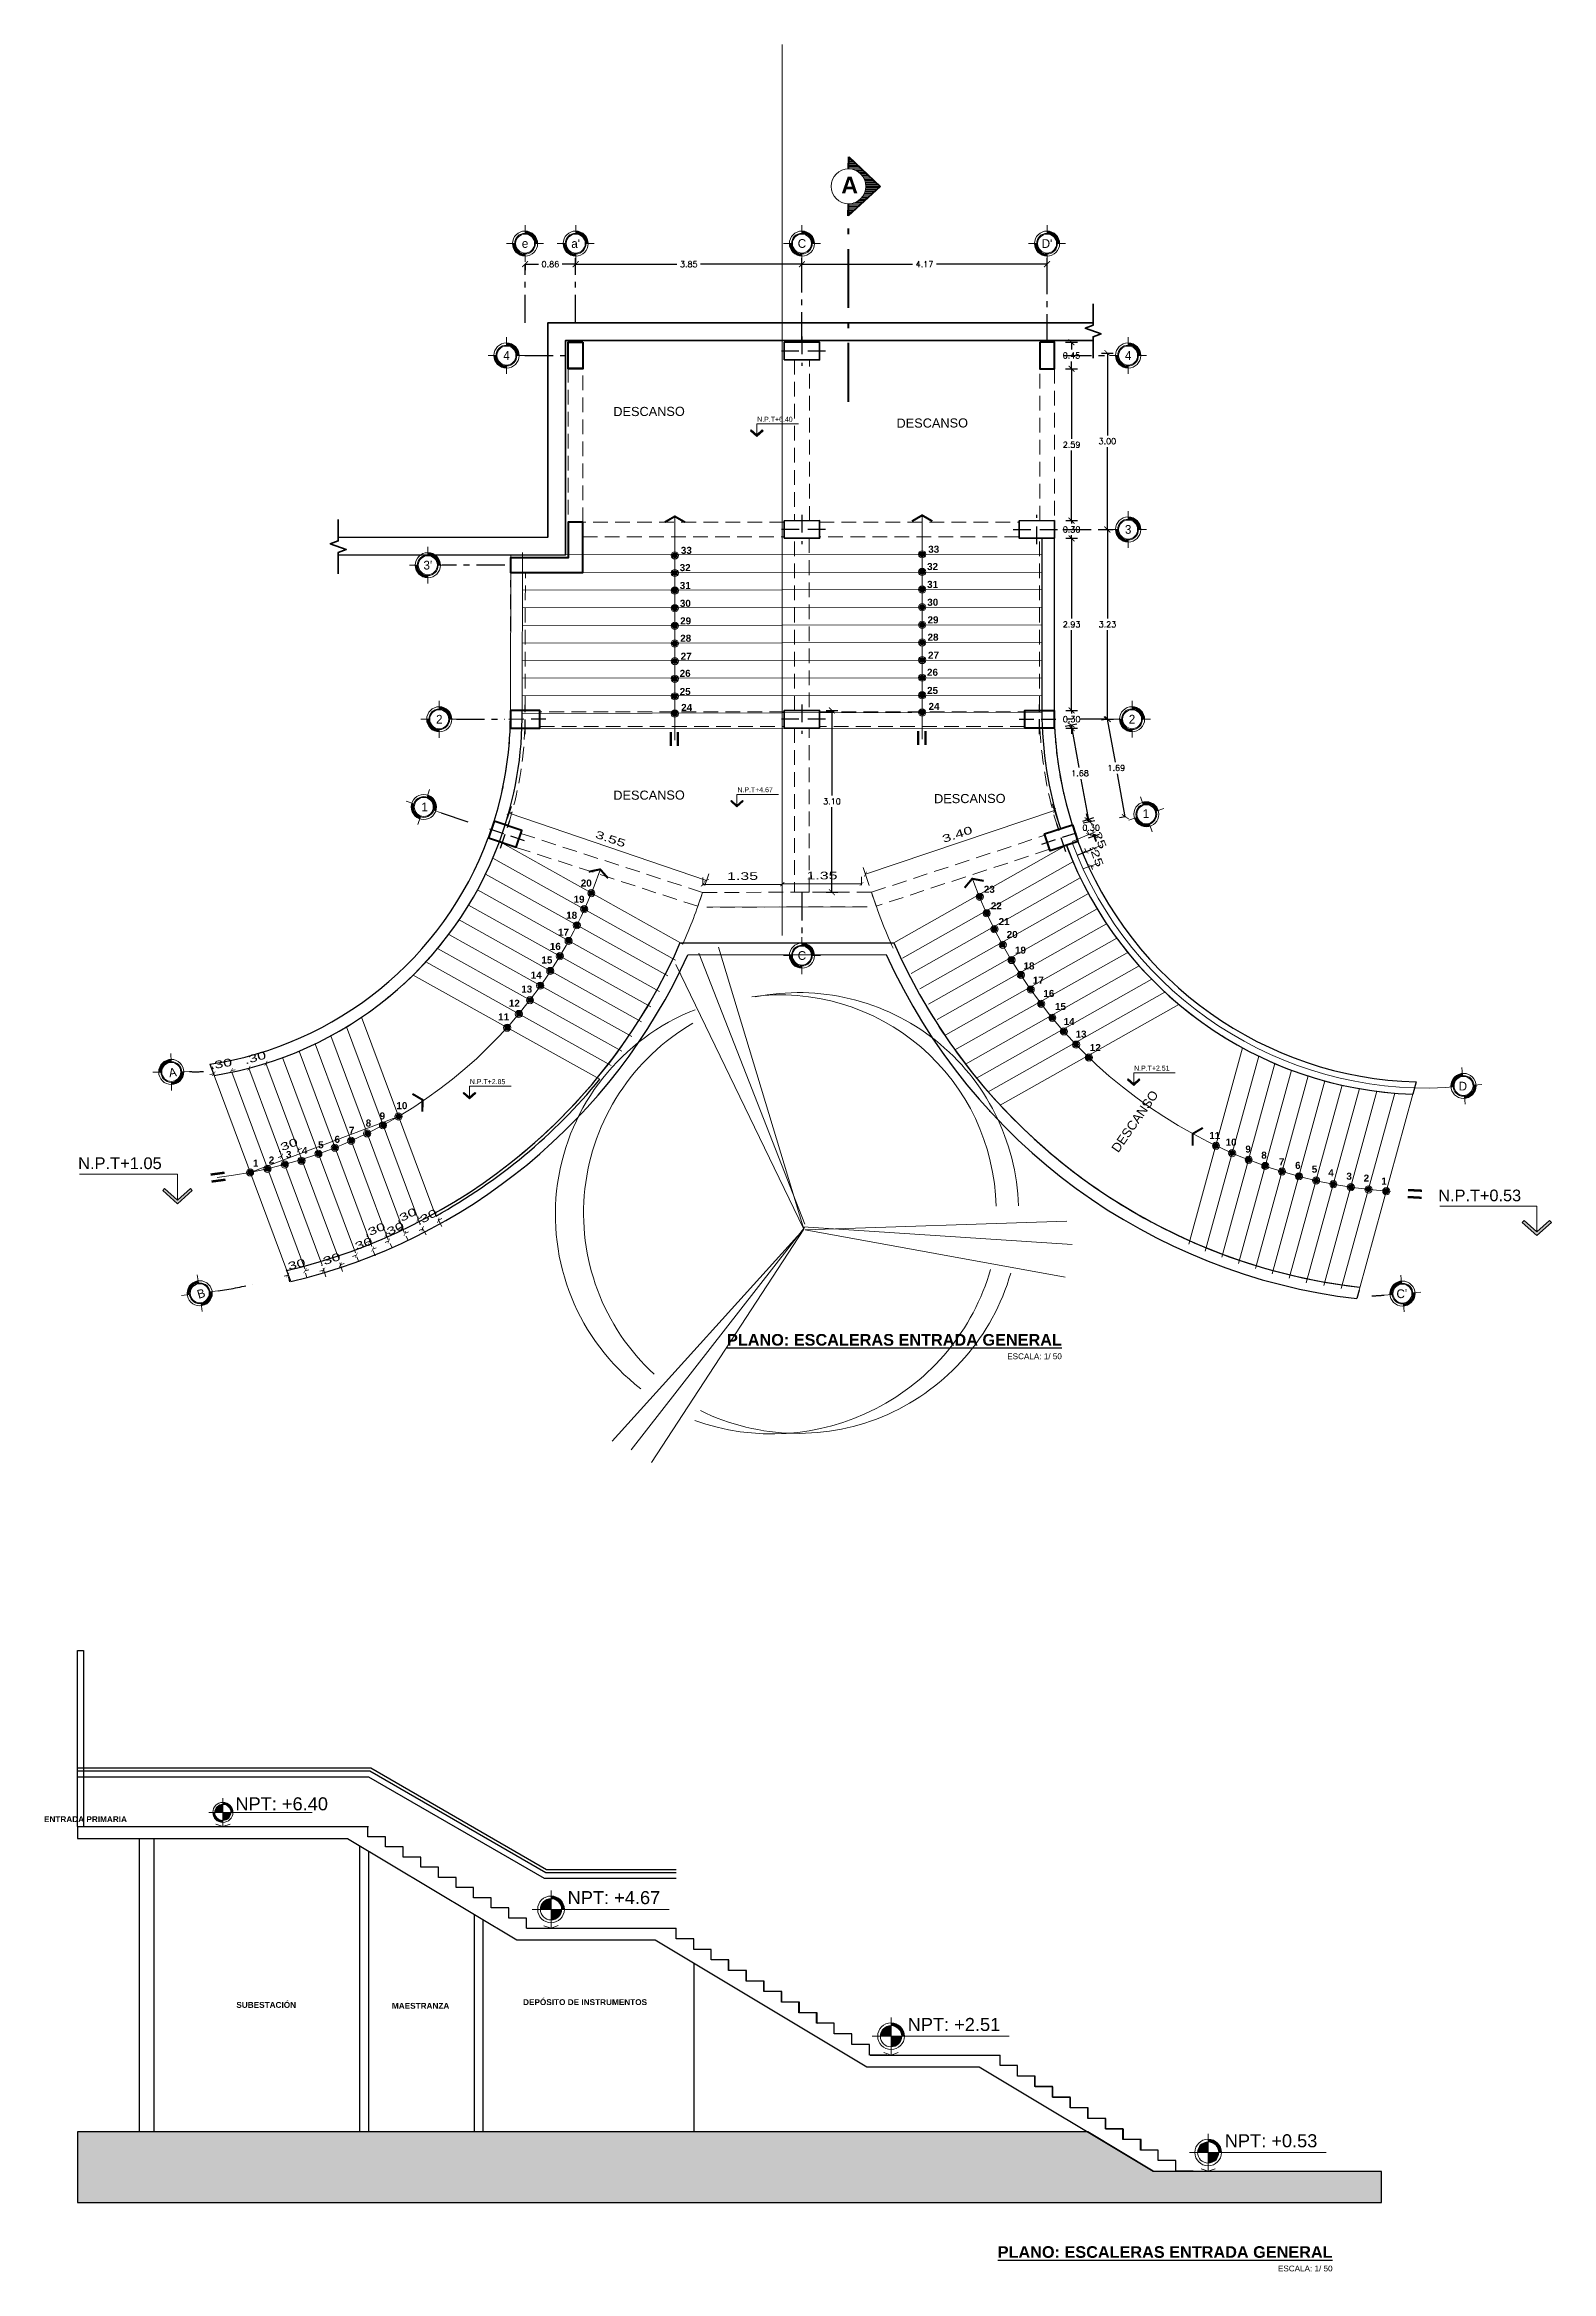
# Model space of a CAD drawing. Header units: metres. Extents: x 28 to 239, y -1 to 113.
# Drawn here: x 213.39 to 239.04, y 58.65 to 96.57 of the extents above; entities that cross this region are included whole.
import ezdxf
from ezdxf.enums import TextEntityAlignment as Align

# ---------------------------------------------------------------- set-up
doc = ezdxf.new("R2010")
doc.units = ezdxf.units.M
for name, pattern in [('1CORTE', [1.5, 1, -0.25, 0, -0.25]), ('ACAD_ISO04W100', [30, 24, -3, 0, -3]), ('ACAD_ISO10W100', [18.5, 12, -3, 0.5, -3]), ('CONTINUA', [0]), ('DASHED2', [0.375, 0.25, -0.125]), ('OCULTA3', [0.45, 0.3, -0.15])]:
    doc.linetypes.add(name, pattern=pattern)
for name, color, linetype, lineweight in [('0-ARBOL', 64, 'Continuous', 0), ('1', 7, 'Continuous', 5), ('AA. Proyeccion Corte', 10, '1CORTE', 50), ('COLUMNAS', 210, 'Continuous', 50), ('COLUMNAS 50', 32, 'Continuous', 70), ('CORTE_EJE', 31, 'ACAD_ISO04W100', 80), ('Cota', 7, 'Continuous', 9), ('cotas', 7, 'Continuous', 5), ('EJES', 1, 'Continuous', 13), ('Equipamiento SR', 23, 'Continuous', 0), ('ES-Acero', 12, 'Continuous', 13), ('GRADERIA', 5, 'Continuous', 35), ('GRAFO-0.18', 22, 'Continuous', 9), ('GRAFO00', 7, 'Continuous', 0), ('GRAFO01', 7, 'Continuous', 0), ('muro', 80, 'Continuous', 35), ('pisos', 250, 'Continuous', 5), ('PLUMA0.00', 253, 'Continuous', 0), ('Proyeccciones', 1, 'DASHED2', 18), ('TEXTO 100', 7, 'Continuous', 20), ('TEXTO PETER', 7, 'Continuous', 25), ('TEXTOS-SUBTITULO', 7, 'Continuous', 30)]:
    doc.layers.add(name, color=color, linetype=linetype, lineweight=lineweight)
doc.layers.add('EJE', color=40, linetype='Continuous')
doc.layers.add('TEXT', color=7, linetype='Continuous')
doc.layers.add('Terreno & Paisaje - Terrenos_Pen_No__169', color=7, linetype='Continuous', lineweight=13, true_color=0x68b353)
doc.styles.add('01COTAS', font='romans.shx')
doc.styles.add('GENERATED_STYLE_1', font='arialbd.ttf')
doc.styles.add('JOS', font='arial.ttf', dxfattribs={"height": 1})
doc.styles.add('PETER - TITULOS', font='swisse.ttf')
doc.styles.add('Roberto', font='arial.ttf', dxfattribs={"width": 1.5})
doc.styles.add('SEYMAR', font='GOTHIC.TTF', dxfattribs={"height": 0.05})
doc.styles.add('TEXTO PETER - UAC', font='swisse.ttf')
doc.styles.add('TURBO_BASS', font='swisseb.ttf')
doc.dimstyles.new('1EJESB', dxfattribs={"dimscale": 0, "dimtxt": 0.13, "dimasz": 0.0655, "dimexe": 0.12, "dimexo": 0.12, "dimgap": 0.0755, "dimtad": 1, "dimzin": 4, "dimdsep": 46, "dimtxsty": 'Roberto', "dimblk": 'ARCHTICK', "dimcen": 0.065, "dimclrd": 7, "dimclre": 251, "dimclrt": 7, "dimaunit": 1, "dimadec": 0, "dimazin": 1, "dimtfac": 1, "dimtix": 1, "dimtofl": 0, "dimtmove": 0, "dimatfit": 3, "dimldrblk": 'ARROW', "dimfxl": 1, "dimtolj": 1, "dimtzin": 4, "dimlwd": 9, "dimlwe": 9, "dimarcsym": 0})
doc.dimstyles.new('DIM-50-CORTE L', dxfattribs={"dimscale": 0.05, "dimtxt": 2, "dimasz": 2, "dimexe": 2, "dimexo": 2, "dimgap": 1, "dimtad": 1, "dimtih": 1, "dimtoh": 1, "dimzin": 1, "dimdsep": 46, "dimtxsty": '01COTAS', "dimblk": 'ARCHTICK', "dimcen": 25, "dimclrd": 9, "dimclre": 9, "dimclrt": 7, "dimadec": 0, "dimazin": 0, "dimtfac": 1, "dimtix": 1, "dimtmove": 2, "dimatfit": 3, "dimfxl": 2, "dimfxlon": 1, "dimtolj": 1, "dimtzin": 0, "dimarcsym": 0})

msp = doc.modelspace()

# ---------------------------------------------------------------- texts
at = {"char_height": 0.12, "width": 0.20618, "style": 'GENERATED_STYLE_1'}
for s, insert, attachment_point, rotation in [('33', (224.412, 87.897), 9, 0), ('33', (228.623, 87.916), 9, 0), ('32', (224.392, 87.603), 9, 0), ('32', (228.603, 87.621), 9, 0), ('31', (224.393, 87.299), 9, 0), ('31', (228.603, 87.317), 9, 0), ('30', (224.395, 86.995), 9, 0), ('30', (228.606, 87.013), 9, 0), ('29', (228.611, 86.714), 9, 0), ('29', (224.4, 86.696), 9, 0), ('28', (224.401, 86.401), 9, 0), ('28', (228.611, 86.419), 9, 0), ('27', (224.408, 86.096), 9, 0), ('27', (228.619, 86.114), 9, 0), ('26', (224.391, 85.803), 9, 0), ('26', (228.601, 85.821), 9, 0), ('25', (224.392, 85.494), 9, 0), ('25', (224.392, 85.494), 9, 0), ('24', (224.417, 85.224), 9, 0), ('24', (224.417, 85.224), 9, 0), ('25', (228.603, 85.512), 9, 0), ('25', (228.603, 85.512), 9, 0), ('24', (228.627, 85.242), 9, 0), ('24', (228.627, 85.242), 9, 0), ('23', (229.383, 82.126), 7, 360), ('22', (229.501, 81.847), 7, 360), ('21', (229.634, 81.577), 7, 360), ('20', (229.772, 81.357), 7, 360), ('19', (229.913, 81.09), 7, 360), ('18', (230.058, 80.821), 7, 360), ('17', (230.217, 80.58), 7, 360), ('16', (230.396, 80.353), 7, 360), ('15', (230.594, 80.13), 7, 360), ('14', (230.741, 79.875), 7, 360), ('13', (230.944, 79.66), 7, 360), ('12', (231.187, 79.433), 7, 360), ('11', (233.219, 77.935), 7, 360), ('10', (233.498, 77.819), 7, 360), ('9', (233.835, 77.702), 7, 360), ('8', (234.105, 77.599), 7, 360), ('7', (234.405, 77.488), 7, 360), ('6', (234.681, 77.425), 7, 360), ('5', (234.965, 77.36), 7, 360), ('4', (235.246, 77.302), 7, 360), ('3', (235.554, 77.24), 7, 360), ('2', (235.848, 77.21), 7, 360), ('1', (236.147, 77.158), 7, 360)]:
    msp.add_mtext(s, dxfattribs=dict(at, insert=insert, attachment_point=attachment_point, rotation=rotation))
at = {"char_height": 0.12, "width": 0.20618, "attachment_point": 7, "style": 'GENERATED_STYLE_1'}
for s, insert in [('20', (222.521, 82.232)), ('19', (222.399, 81.956)), ('18', (222.273, 81.683)), ('16', (221.995, 81.154)), ('17', (222.134, 81.397)), ('14', (221.67, 80.667)), ('15', (221.852, 80.922)), ('13', (221.508, 80.426)), ('11', (221.115, 79.955)), ('12', (221.297, 80.187)), ('10', (219.383, 78.442)), ('7', (218.576, 78.024)), ('8', (218.86, 78.146)), ('9', (219.097, 78.267)), ('3', (217.503, 77.611)), ('4', (217.775, 77.679)), ('5', (218.05, 77.775)), ('6', (218.328, 77.869)), ('1', (216.941, 77.464)), ('2', (217.21, 77.518))]:
    msp.add_mtext(s, dxfattribs=dict(at, insert=insert))
at = {"layer": 'GRAFO01', "color": 252, "style": 'JOS'}
for s, rotation, p in [('DESCANSO', 0.2156, (223.075, 90.244)), ('DESCANSO ', 0.2156, (227.896, 90.047)), ('DESCANSO', 0.2156, (223.075, 83.711)), ('DESCANSO', 0.2156, (228.535, 83.653)), ('DESCANSO', 55.2999, (231.67, 77.692))]:
    msp.add_text(s, height=0.1553, rotation=rotation, dxfattribs=at).set_placement(p)
at = {"layer": 'GRAFO01', "style": 'JOS'}
for s, p in [('NPT: +6.40', (216.642, 66.505)), ('NPT: +6.40', (216.642, 66.505)), ('NPT: +4.67', (222.298, 64.908)), ('NPT: +4.67', (222.298, 64.908)), ('NPT: +2.51', (228.086, 62.748)), ('NPT: +2.51', (228.086, 62.748)), ('NPT: +0.53', (233.484, 60.768)), ('NPT: +0.53', (233.484, 60.768))]:
    msp.add_text(s, height=0.2218, rotation=0, dxfattribs=at).set_placement(p)
at = {"layer": 'TEXT', "color": 7, "style": 'TEXTO PETER - UAC'}
for s, height, p in [('N.P.T+6.40', 0.085, (225.524, 90.149)), ('N.P.T+4.67', 0.085, (225.187, 83.841)), ('N.P.T+2.85', 0.085, (220.633, 78.87)), ('N.P.T+2.51', 0.085, (231.94, 79.1)), ('N.P.T+1.05', 0.2003, (213.965, 77.423)), ('N.P.T+0.53', 0.1982, (237.12, 76.876))]:
    msp.add_text(s, height=height, dxfattribs=at).set_placement(p)
at = {"layer": 'TEXT', "char_height": 0.14844, "width": 0.27082, "attachment_point": 5, "style": 'SEYMAR'}
for s, insert in [('{\\fBankGothic Lt BT|b0|i0|c0|p34;e}', (221.573, 93.183)), ("{\\fBankGothic Lt BT|b0|i0|c0|p34;a'}", (222.434, 93.182)), ('{\\fBankGothic Lt BT|b0|i0|c0|p34;C}', (226.286, 93.183)), ("{\\fBankGothic Lt BT|b0|i0|c0|p34;D'}", (230.458, 93.183)), ('{\\fBankGothic Lt BT|b0|i0|c0|p34;4}', (221.257, 91.277)), ('{\\fBankGothic Lt BT|b0|i0|c0|p34;4}', (231.839, 91.277)), ('{\\fBankGothic Lt BT|b0|i0|c0|p34;3}', (231.839, 88.314)), ("{\\fBankGothic Lt BT|b0|i0|c0|p34;3'}", (219.917, 87.706)), ('{\\fBankGothic Lt BT|b0|i0|c0|p34;2}', (220.113, 85.083)), ('{\\fBankGothic Lt BT|b0|i0|c0|p34;2}', (231.905, 85.084)), ('{\\fBankGothic Lt BT|b0|i0|c0|p34;1}', (219.863, 83.59)), ('{\\fBankGothic Lt BT|b0|i0|c0|p34;1}', (232.142, 83.476)), ('{\\fBankGothic Lt BT|b0|i0|c0|p34;C}', (226.286, 81.059)), ('{\\fBankGothic Lt BT|b0|i0|c0|p34;D}', (237.537, 78.836)), ("{\\fBankGothic Lt BT|b0|i0|c0|p34;C'}", (236.497, 75.3))]:
    msp.add_mtext(s, dxfattribs=dict(at, insert=insert))
for s, insert, rotation in [('{\\fBankGothic Lt BT|b0|i0|c0|p34;A}', (215.573, 79.07), 9.2859), ('{\\fBankGothic Lt BT|b0|i0|c0|p34;B}', (216.059, 75.304), 16.6852)]:
    msp.add_mtext(s, dxfattribs=dict(at, insert=insert, rotation=rotation))
at = {"layer": 'TEXTO PETER', "char_height": 0.198, "attachment_point": 9, "style": 'PETER - TITULOS'}
for insert in [(230.711, 74.185), (235.319, 58.653)]:
    msp.add_mtext('{\\fSwis721 Ex BT|b1|i0|c0|p34;\\LPLANO: ESCALERAS ENTRADA GENERAL\\P\\fSwis721 Ex BT|b0|i0|c0|p34;\\H0.5x;\\lESCALA: 1/ 50}', dxfattribs=dict(at, insert=insert))
at = {"layer": 'TEXTOS-SUBTITULO', "style": 'TURBO_BASS'}
for s, height, p in [('A', 0.283, (227.098, 94.036)), ('ENTRADA PRIMARIA', 0.1, (214.09, 66.304)), ('ENTRADA PRIMARIA', 0.1, (214.09, 66.304)), ('SUBESTACIÓN ', 0.1, (217.186, 63.142)), ('MAESTRANZA', 0.1, (219.795, 63.126)), ('DEPÓSITO DE INSTRUMENTOS', 0.1, (222.594, 63.189))]:
    msp.add_text(s, height=height, rotation=360, dxfattribs=at).set_placement(p, align=Align.CENTER)

# ---------------------------------------------------------------- blocks, each defined once
blk = doc.blocks.new('dd')
at = {"layer": 'COLUMNAS'}
blk.add_lwpolyline([(2633.035, 1863.162), (2633.335, 1863.162), (2633.335, 1862.662), (2633.033, 1862.662)], close=True, dxfattribs=at)
at = {"layer": 'EJE', "linetype": 'DASHED2'}
for points in [[(2633.185, 1862.562), (2633.185, 1863.262)], [(2633.436, 1862.913), (2632.936, 1862.913)]]:
    blk.add_lwpolyline(points, dxfattribs=at)
blk = doc.blocks.new('C-2')
at = {"layer": 'COLUMNAS 50', "color": 1, "lineweight": 35}
blk.add_lwpolyline([(2568.604, 1902.975), (2569.204, 1902.975), (2569.204, 1903.275), (2568.604, 1903.275)], close=True, dxfattribs=at)
at = {"layer": 'EJE', "linetype": 'OCULTA3'}
for points in [[(2569.304, 1903.125), (2568.504, 1903.124)], [(2568.904, 1903.375), (2568.904, 1902.875)]]:
    blk.add_lwpolyline(points, dxfattribs=at)
blk = doc.blocks.new('_ArchTick')
at = {"color": 0, "linetype": 'ByBlock', "const_width": 0.15}
blk.add_lwpolyline([(-0.5, -0.5), (0.5, 0.5)], dxfattribs=at)
blk = doc.blocks.new('*D496')
at = {"layer": 'Cota', "color": 9, "lineweight": -2, "transparency": 16777216}
for p, q in [((231.385, 91.319), (231.585, 91.319)), ((231.485, 91.319), (231.485, 89.917)), ((231.485, 88.314), (231.485, 89.717)), ((231.385, 88.314), (231.585, 88.314))]:
    blk.add_line(p, q, dxfattribs=at)
at = {"layer": 'Defpoints', "color": 0, "transparency": 16777216}
for p in [(230.846, 91.319), (230.846, 88.314), (231.485, 88.314)]:
    blk.add_point(p, dxfattribs=at)
at = {"layer": 'Cota', "color": 9, "lineweight": -2, "transparency": 16777216, "xscale": 0.1, "yscale": 0.1, "zscale": 0.1}
for p, rotation in [((231.485, 91.319), 90), ((231.485, 88.314), 270)]:
    blk.add_blockref('_ArchTick', p, dxfattribs=dict(at, rotation=rotation))
at = {"layer": 'Cota', "color": 7, "transparency": 16777216, "insert": (231.485, 89.817), "char_height": 0.1, "attachment_point": 5, "style": '01COTAS'}
blk.add_mtext('\\A1;3.00', dxfattribs=at)
blk = doc.blocks.new('*D497')
at = {"layer": 'Cota', "color": 9, "lineweight": -2, "transparency": 16777216}
for p, q in [((231.385, 88.315), (231.585, 88.315)), ((231.485, 88.315), (231.487, 86.799)), ((231.489, 85.084), (231.487, 86.599)), ((231.389, 85.084), (231.589, 85.084))]:
    blk.add_line(p, q, dxfattribs=at)
at = {"layer": 'Defpoints', "color": 0, "transparency": 16777216}
for p in [(230.875, 88.314), (230.878, 85.083), (231.489, 85.084)]:
    blk.add_point(p, dxfattribs=at)
at = {"layer": 'Cota', "color": 9, "lineweight": -2, "transparency": 16777216, "xscale": 0.1, "yscale": 0.1, "zscale": 0.1}
for p, rotation in [((231.485, 88.315), 90.0621940456087), ((231.489, 85.084), 270.0621940456087)]:
    blk.add_blockref('_ArchTick', p, dxfattribs=dict(at, rotation=rotation))
at = {"layer": 'Cota', "color": 7, "transparency": 16777216, "insert": (231.487, 86.699), "char_height": 0.1, "attachment_point": 5, "style": '01COTAS'}
blk.add_mtext('\\A1;3.23', dxfattribs=at)
blk = doc.blocks.new('*D498')
at = {"layer": 'Cota', "color": 9, "lineweight": -2, "transparency": 16777216}
for p, q in [((231.483, 85.084), (231.385, 85.066)), ((231.483, 85.084), (231.619, 84.354)), ((231.791, 83.424), (231.656, 84.154)), ((231.791, 83.424), (231.693, 83.406))]:
    blk.add_line(p, q, dxfattribs=at)
at = {"layer": 'Defpoints', "color": 0, "transparency": 16777216}
for p in [(231.483, 85.084), (231.791, 83.424), (231.791, 83.424)]:
    blk.add_point(p, dxfattribs=at)
at = {"layer": 'Cota', "color": 9, "lineweight": -2, "transparency": 16777216, "xscale": 0.1, "yscale": 0.1, "zscale": 0.1}
for p, rotation in [((231.483, 85.084), 100.5247387996637), ((231.791, 83.424), 280.5247387996637)]:
    blk.add_blockref('_ArchTick', p, dxfattribs=dict(at, rotation=rotation))
at = {"layer": 'Cota', "color": 7, "transparency": 16777216, "insert": (231.637, 84.254), "char_height": 0.1, "attachment_point": 5, "style": '01COTAS'}
blk.add_mtext('\\A1;1.69', dxfattribs=at)
blk = doc.blocks.new('sdfasdasd')
at = {"layer": 'EJES', "ltscale": 0.12}
for points in [[(220.222, 45.745), (220.222, 45.795, -0.414214), (219.984, 46.033), (219.934, 46.033, 0.414214)], [(220.46, 46.033), (220.51, 46.033, 0.414214), (220.222, 46.321), (220.222, 46.271, -0.414214)]]:
    blk.add_hatch(color=256, dxfattribs=at).paths.add_polyline_path(points)
at = {"layer": 'EJES', "ltscale": 0.5}
for p, q in [((219.984, 46.033), (219.799, 46.033)), ((220.222, 46.271), (220.222, 46.456)), ((220.644, 46.033), (220.46, 46.033)), ((220.222, 45.795), (220.222, 45.61))]:
    blk.add_line(p, q, dxfattribs=at)
at = {"layer": 'EJES', "color": 8, "lineweight": 15}
blk.add_circle((220.222, 46.033), 0.288, dxfattribs=at)
at = {"layer": 'EJES', "color": 8, "linetype": 'ByBlock', "lineweight": 15}
for radius in [0.238, 0.218]:
    blk.add_circle((220.222, 46.033), radius, dxfattribs=at)
blk = doc.blocks.new('*D499')
at = {"layer": 'Defpoints', "color": 0, "transparency": 16777216}
for p in [(230.583, 91.502), (230.584, 91.052), (230.875, 91.052)]:
    blk.add_point(p, dxfattribs=at)
at = {"layer": 'ES-Acero', "color": 9, "lineweight": -2, "transparency": 16777216}
for p, q in [((230.775, 91.502), (230.975, 91.502)), ((230.875, 91.502), (230.875, 91.377)), ((230.775, 91.052), (230.975, 91.052)), ((230.875, 91.052), (230.875, 91.177))]:
    blk.add_line(p, q, dxfattribs=at)
at = {"layer": 'ES-Acero', "color": 9, "lineweight": -2, "transparency": 16777216, "xscale": 0.1, "yscale": 0.1, "zscale": 0.1}
for p, rotation in [((230.875, 91.502), 90.05493444891799), ((230.875, 91.052), 270.054934448918)]:
    blk.add_blockref('_ArchTick', p, dxfattribs=dict(at, rotation=rotation))
at = {"layer": 'ES-Acero', "color": 7, "transparency": 16777216, "insert": (230.875, 91.277), "char_height": 0.1, "attachment_point": 5, "style": '01COTAS'}
blk.add_mtext('\\A1;0.45', dxfattribs=at)
blk = doc.blocks.new('*D541')
at = {"layer": 'Defpoints', "color": 0, "transparency": 16777216}
for p in [(230.584, 91.052), (230.584, 88.465), (230.876, 88.465)]:
    blk.add_point(p, dxfattribs=at)
at = {"layer": 'ES-Acero', "color": 9, "lineweight": -2, "transparency": 16777216}
for p, q in [((230.776, 91.052), (230.976, 91.052)), ((230.876, 91.052), (230.876, 89.858)), ((230.876, 88.465), (230.876, 89.658)), ((230.776, 88.465), (230.976, 88.465))]:
    blk.add_line(p, q, dxfattribs=at)
at = {"layer": 'ES-Acero', "color": 9, "lineweight": -2, "transparency": 16777216, "xscale": 0.1, "yscale": 0.1, "zscale": 0.1}
for p, rotation in [((230.876, 91.052), 90), ((230.876, 88.465), 270)]:
    blk.add_blockref('_ArchTick', p, dxfattribs=dict(at, rotation=rotation))
at = {"layer": 'ES-Acero', "color": 7, "transparency": 16777216, "insert": (230.876, 89.758), "char_height": 0.1, "attachment_point": 5, "style": '01COTAS'}
blk.add_mtext('\\A1;2.59', dxfattribs=at)
blk = doc.blocks.new('*D542')
at = {"layer": 'Defpoints', "color": 0, "transparency": 16777216}
for p in [(230.584, 88.465), (230.596, 88.164), (230.876, 88.164)]:
    blk.add_point(p, dxfattribs=at)
at = {"layer": 'ES-Acero', "color": 9, "lineweight": -2, "transparency": 16777216}
for p, q in [((230.776, 88.465), (230.976, 88.465)), ((230.876, 88.465), (230.876, 88.415)), ((230.776, 88.164), (230.976, 88.164)), ((230.876, 88.164), (230.876, 88.215))]:
    blk.add_line(p, q, dxfattribs=at)
at = {"layer": 'ES-Acero', "color": 9, "lineweight": -2, "transparency": 16777216, "xscale": 0.1, "yscale": 0.1, "zscale": 0.1}
for p, rotation in [((230.876, 88.465), 90), ((230.876, 88.164), 270)]:
    blk.add_blockref('_ArchTick', p, dxfattribs=dict(at, rotation=rotation))
at = {"layer": 'ES-Acero', "color": 7, "transparency": 16777216, "insert": (230.876, 88.315), "char_height": 0.1, "attachment_point": 5, "style": '01COTAS'}
blk.add_mtext('\\A1;0.30', dxfattribs=at)
blk = doc.blocks.new('*D500')
at = {"layer": 'Defpoints', "color": 0, "transparency": 16777216}
for p in [(230.596, 88.164), (230.581, 85.233), (230.876, 85.233)]:
    blk.add_point(p, dxfattribs=at)
at = {"layer": 'ES-Acero', "color": 9, "lineweight": -2, "transparency": 16777216}
for p, q in [((230.776, 88.164), (230.976, 88.164)), ((230.876, 88.164), (230.876, 86.799)), ((230.876, 85.233), (230.876, 86.599)), ((230.776, 85.233), (230.976, 85.233))]:
    blk.add_line(p, q, dxfattribs=at)
at = {"layer": 'ES-Acero', "color": 9, "lineweight": -2, "transparency": 16777216, "xscale": 0.1, "yscale": 0.1, "zscale": 0.1}
for p, rotation in [((230.876, 88.164), 90), ((230.876, 85.233), 270)]:
    blk.add_blockref('_ArchTick', p, dxfattribs=dict(at, rotation=rotation))
at = {"layer": 'ES-Acero', "color": 7, "transparency": 16777216, "insert": (230.876, 86.699), "char_height": 0.1, "attachment_point": 5, "style": '01COTAS'}
blk.add_mtext('\\A1;2.93', dxfattribs=at)
blk = doc.blocks.new('*D501')
at = {"layer": 'Defpoints', "color": 0, "transparency": 16777216}
for p in [(230.581, 85.233), (230.588, 84.933), (230.877, 84.933)]:
    blk.add_point(p, dxfattribs=at)
at = {"layer": 'ES-Acero', "color": 9, "lineweight": -2, "transparency": 16777216}
for p, q in [((230.877, 85.233), (230.877, 85.333)), ((230.777, 85.233), (230.977, 85.233)), ((230.877, 85.233), (230.877, 85.183)), ((230.877, 84.933), (230.877, 84.983)), ((230.777, 84.933), (230.977, 84.933)), ((230.877, 84.933), (230.877, 84.833))]:
    blk.add_line(p, q, dxfattribs=at)
at = {"layer": 'ES-Acero', "color": 9, "lineweight": -2, "transparency": 16777216, "xscale": 0.1, "yscale": 0.1, "zscale": 0.1}
for p, rotation in [((230.877, 85.233), 270), ((230.877, 84.933), 90)]:
    blk.add_blockref('_ArchTick', p, dxfattribs=dict(at, rotation=rotation))
at = {"layer": 'ES-Acero', "color": 7, "transparency": 16777216, "insert": (230.877, 85.083), "char_height": 0.1, "attachment_point": 5, "style": '01COTAS'}
blk.add_mtext('\\A1;0.30', dxfattribs=at)
blk = doc.blocks.new('*D502')
at = {"layer": 'Defpoints', "color": 0, "transparency": 16777216}
for p in [(230.581, 84.933), (230.888, 83.286), (231.174, 83.339)]:
    blk.add_point(p, dxfattribs=at)
at = {"layer": 'ES-Acero', "color": 9, "lineweight": -2, "transparency": 16777216}
for p, q in [((230.769, 84.968), (230.965, 85.005)), ((230.867, 84.986), (231.002, 84.263)), ((231.174, 83.339), (231.039, 84.063)), ((231.075, 83.32), (231.272, 83.357))]:
    blk.add_line(p, q, dxfattribs=at)
at = {"layer": 'ES-Acero', "color": 9, "lineweight": -2, "transparency": 16777216, "xscale": 0.1, "yscale": 0.1, "zscale": 0.1}
for p, rotation in [((230.867, 84.986), 100.5521691857223), ((231.174, 83.339), 280.5521691857223)]:
    blk.add_blockref('_ArchTick', p, dxfattribs=dict(at, rotation=rotation))
at = {"layer": 'ES-Acero', "color": 7, "transparency": 16777216, "insert": (231.02, 84.163), "char_height": 0.1, "attachment_point": 5, "style": '01COTAS'}
blk.add_mtext('\\A1;1.68', dxfattribs=at)
blk = doc.blocks.new('*D503')
at = {"layer": 'Defpoints', "color": 0, "transparency": 16777216}
for p in [(230.891, 83.286), (231.257, 83.094), (230.987, 83.002)]:
    blk.add_point(p, dxfattribs=at)
at = {"layer": 'ES-Acero', "color": 9, "lineweight": -2, "transparency": 16777216}
for p, q in [((231.16, 83.378), (231.128, 83.473)), ((231.066, 83.346), (231.255, 83.41)), ((231.16, 83.378), (231.175, 83.336)), ((231.162, 83.062), (231.352, 83.126)), ((231.257, 83.094), (231.243, 83.136)), ((231.257, 83.094), (231.289, 83))]:
    blk.add_line(p, q, dxfattribs=at)
at = {"layer": 'ES-Acero', "color": 9, "lineweight": -2, "transparency": 16777216, "xscale": 0.1, "yscale": 0.1, "zscale": 0.1}
for p, rotation in [((231.16, 83.378), 288.803670048319), ((231.257, 83.094), 108.803670048319)]:
    blk.add_blockref('_ArchTick', p, dxfattribs=dict(at, rotation=rotation))
at = {"layer": 'ES-Acero', "color": 7, "transparency": 16777216, "insert": (231.209, 83.236), "char_height": 0.1, "attachment_point": 5, "style": '01COTAS'}
blk.add_mtext('\\A1;0.30', dxfattribs=at)
blk = doc.blocks.new('*D504')
at = {"layer": 'Defpoints', "color": 0, "transparency": 16777216}
for p in [(226.586, 85.233), (226.586, 82.137), (226.796, 82.137)]:
    blk.add_point(p, dxfattribs=at)
at = {"layer": 'GRAFO-0.18', "color": 9, "lineweight": -2, "transparency": 16777216}
for p, q in [((226.696, 85.233), (226.896, 85.233)), ((226.796, 85.233), (226.796, 83.785)), ((226.796, 82.137), (226.796, 83.585)), ((226.696, 82.137), (226.896, 82.137))]:
    blk.add_line(p, q, dxfattribs=at)
at = {"layer": 'GRAFO-0.18', "color": 9, "lineweight": -2, "transparency": 16777216, "xscale": 0.1, "yscale": 0.1, "zscale": 0.1}
for p, rotation in [((226.796, 85.233), 90.00621260767754), ((226.796, 82.137), 270.0062126076775)]:
    blk.add_blockref('_ArchTick', p, dxfattribs=dict(at, rotation=rotation))
at = {"layer": 'GRAFO-0.18', "color": 7, "transparency": 16777216, "insert": (226.796, 83.685), "char_height": 0.1, "attachment_point": 5, "style": '01COTAS'}
blk.add_mtext('\\A1;3.10', dxfattribs=at)
blk = doc.blocks.new('*D505')
at = {"layer": 'Cota', "color": 9, "lineweight": -2, "transparency": 16777216}
for p, q in [((226.286, 92.732), (226.286, 92.932)), ((230.458, 92.732), (230.458, 92.932)), ((226.286, 92.832), (228.17, 92.832)), ((230.458, 92.832), (228.574, 92.832))]:
    blk.add_line(p, q, dxfattribs=at)
at = {"layer": 'Defpoints', "color": 0, "transparency": 16777216}
for p in [(230.458, 92.832), (226.286, 91.832), (230.458, 91.832)]:
    blk.add_point(p, dxfattribs=at)
at = {"layer": 'Cota', "color": 9, "lineweight": -2, "transparency": 16777216, "xscale": 0.1, "yscale": 0.1, "zscale": 0.1}
for p, rotation in [((226.286, 92.832), 180.0014369975465), ((230.458, 92.832), 0.001436997546489745)]:
    blk.add_blockref('_ArchTick', p, dxfattribs=dict(at, rotation=rotation))
at = {"layer": 'Cota', "color": 7, "transparency": 16777216, "insert": (228.372, 92.832), "char_height": 0.1, "attachment_point": 5, "style": '01COTAS'}
blk.add_mtext('\\A1;4.17', dxfattribs=at)
blk = doc.blocks.new('*D506')
at = {"layer": 'Cota', "color": 9, "lineweight": -2, "transparency": 16777216}
for p, q in [((222.434, 92.832), (222.434, 92.932)), ((221.573, 92.832), (221.573, 92.732)), ((221.573, 92.832), (221.801, 92.832)), ((222.434, 92.832), (222.206, 92.832))]:
    blk.add_line(p, q, dxfattribs=at)
at = {"layer": 'Defpoints', "color": 0, "transparency": 16777216}
for p in [(221.573, 92.832), (222.434, 92.832), (222.434, 92.832)]:
    blk.add_point(p, dxfattribs=at)
at = {"layer": 'Cota', "color": 9, "lineweight": -2, "transparency": 16777216, "xscale": 0.1, "yscale": 0.1, "zscale": 0.1, "rotation": 180}
blk.add_blockref('_ArchTick', (221.573, 92.832), dxfattribs=at)
at = {"layer": 'Cota', "color": 9, "lineweight": -2, "transparency": 16777216, "xscale": 0.1, "yscale": 0.1, "zscale": 0.1}
blk.add_blockref('_ArchTick', (222.434, 92.832), dxfattribs=at)
at = {"layer": 'Cota', "color": 7, "transparency": 16777216, "insert": (222.004, 92.832), "char_height": 0.1, "attachment_point": 5, "style": '01COTAS'}
blk.add_mtext('\\A1;0.86', dxfattribs=at)
blk = doc.blocks.new('*D543')
at = {"layer": 'Cota', "color": 9, "lineweight": -2, "transparency": 16777216}
for p, q in [((222.434, 92.831), (222.434, 92.931)), ((226.286, 92.831), (226.286, 92.931)), ((222.434, 92.831), (224.158, 92.831)), ((226.286, 92.831), (224.562, 92.831))]:
    blk.add_line(p, q, dxfattribs=at)
at = {"layer": 'Defpoints', "color": 0, "transparency": 16777216}
for p in [(222.434, 92.831), (222.434, 92.831), (226.286, 92.831)]:
    blk.add_point(p, dxfattribs=at)
at = {"layer": 'Cota', "color": 9, "lineweight": -2, "transparency": 16777216, "xscale": 0.1, "yscale": 0.1, "zscale": 0.1, "rotation": 180}
blk.add_blockref('_ArchTick', (222.434, 92.831), dxfattribs=at)
at = {"layer": 'Cota', "color": 9, "lineweight": -2, "transparency": 16777216, "xscale": 0.1, "yscale": 0.1, "zscale": 0.1}
blk.add_blockref('_ArchTick', (226.286, 92.831), dxfattribs=at)
at = {"layer": 'Cota', "color": 7, "transparency": 16777216, "insert": (224.36, 92.831), "char_height": 0.1, "attachment_point": 5, "style": '01COTAS'}
blk.add_mtext('\\A1;3.85', dxfattribs=at)
blk = doc.blocks.new('*D507')
at = {"color": 251, "linetype": 'CONTINUA', "lineweight": 9, "transparency": 16777216}
for p, q in [((230.885, 83.004), (231.278, 83.167)), ((230.981, 82.773), (231.374, 82.936))]:
    blk.add_line(p, q, dxfattribs=at)
at = {"color": 7, "linetype": 'CONTINUA', "lineweight": 9, "transparency": 16777216}
for p, q in [((231.167, 83.121), (231.142, 83.182)), ((231.263, 82.89), (231.288, 82.83))]:
    blk.add_line(p, q, dxfattribs=at)
at = {"layer": 'Defpoints', "color": 0, "transparency": 16777216}
for p in [(230.774, 82.958), (230.87, 82.727), (231.263, 82.89)]:
    blk.add_point(p, dxfattribs=at)
at = {"color": 7, "lineweight": 9, "transparency": 16777216, "xscale": 0.0655, "yscale": 0.0655, "zscale": 0.0655}
for p, rotation in [((231.167, 83.121), 292.534528793176), ((231.263, 82.89), 112.534528793176)]:
    blk.add_blockref('_ArchTick', p, dxfattribs=dict(at, rotation=rotation))
at = {"color": 7, "transparency": 16777216, "insert": (231.346, 83.06), "char_height": 0.13, "attachment_point": 5, "rotation": 292.5345, "style": 'Roberto'}
blk.add_mtext('\\A1;.25', dxfattribs=at)
blk = doc.blocks.new('ARROW')
at = {"layer": 'cotas', "color": 1, "ltscale": 0.5}
blk.add_line((2.5, 0), (-2.5, 0), dxfattribs=at)
at = {"layer": 'cotas', "const_width": 0.635}
blk.add_lwpolyline([(-0.32, 0, 1), (0.32, 0, 1)], format="xyb", close=True, dxfattribs=at)
blk = doc.blocks.new('*D508')
at = {"color": 251, "linetype": 'CONTINUA', "lineweight": 9, "transparency": 16777216}
for p, q in [((230.983, 82.769), (231.235, 82.864)), ((231.07, 82.535), (231.323, 82.629))]:
    blk.add_line(p, q, dxfattribs=at)
at = {"color": 7, "linetype": 'CONTINUA', "lineweight": 9, "transparency": 16777216}
for p, q in [((231.122, 82.822), (231.099, 82.883)), ((231.21, 82.587), (231.233, 82.526))]:
    blk.add_line(p, q, dxfattribs=at)
at = {"layer": 'Defpoints', "color": 0, "transparency": 16777216}
for p in [(230.87, 82.727), (230.958, 82.493), (231.21, 82.587)]:
    blk.add_point(p, dxfattribs=at)
at = {"color": 7, "lineweight": 9, "transparency": 16777216, "xscale": 0.0655, "yscale": 0.0655, "zscale": 0.0655}
for p, rotation in [((231.122, 82.822), 290.5429160501004), ((231.21, 82.587), 110.5429160501004)]:
    blk.add_blockref('_ArchTick', p, dxfattribs=dict(at, rotation=rotation))
at = {"color": 7, "transparency": 16777216, "insert": (231.299, 82.754), "char_height": 0.13, "attachment_point": 5, "rotation": 290.5429, "style": 'Roberto'}
blk.add_mtext('\\A1;.25', dxfattribs=at)
blk = doc.blocks.new('verde')
at = {"layer": 'ES-Acero', "true_color": 0x139b48}
h = blk.add_hatch(color=114, dxfattribs=at)
h.dxf.hatch_style = 1
h.paths.add_polyline_path([(2620.129, 1945.169), (2620.116, 1945.184), (2620.022, 1945.1), (2619.929, 1945.184), (2619.916, 1945.169), (2620.022, 1945.073)])
at = {"layer": 'ES-Acero', "color": 112}
blk.add_lwpolyline([(2620.731, 1945.287), (2620.022, 1945.287), (2620.022, 1945.1)], dxfattribs=at)
at = {"layer": 'ES-Acero', "color": 114, "true_color": 0x139b48}
blk.add_lwpolyline([(2620.129, 1945.169), (2620.116, 1945.184), (2620.022, 1945.1), (2619.929, 1945.184), (2619.916, 1945.169), (2620.022, 1945.073)], close=True, dxfattribs=at)
blk = doc.blocks.new('*D516')
at = {"layer": 'Defpoints', "color": 0, "transparency": 16777216}
for p in [(230.585, 83.529), (230.688, 83.221), (227.47, 82.138)]:
    blk.add_point(p, dxfattribs=at)
at = {"layer": 'pisos', "color": 7, "linetype": 'CONTINUA', "lineweight": 9, "transparency": 16777216}
blk.add_line((227.366, 82.446), (230.585, 83.529), dxfattribs=at)
at = {"layer": 'pisos', "color": 251, "linetype": 'CONTINUA', "lineweight": 9, "transparency": 16777216}
for p, q in [((230.65, 83.334), (230.546, 83.643)), ((227.431, 82.251), (227.328, 82.56))]:
    blk.add_line(p, q, dxfattribs=at)
at = {"layer": 'pisos', "color": 7, "lineweight": 9, "transparency": 16777216, "xscale": 0.0655, "yscale": 0.0655, "zscale": 0.0655}
for p, rotation in [((230.585, 83.529), 18.59323900279168), ((227.366, 82.446), 198.5932390027917)]:
    blk.add_blockref('_ArchTick', p, dxfattribs=dict(at, rotation=rotation))
at = {"layer": 'pisos', "color": 7, "transparency": 16777216, "insert": (228.93, 83.122), "char_height": 0.13, "attachment_point": 5, "rotation": 18.5932, "style": 'Roberto'}
blk.add_mtext('\\A1;3.40', dxfattribs=at)
blk = doc.blocks.new('*D495')
at = {"layer": 'Defpoints', "color": 0, "transparency": 16777216}
for p in [(221.301, 83.482), (221.234, 83.283), (224.595, 82.14)]:
    blk.add_point(p, dxfattribs=at)
at = {"layer": 'pisos', "color": 251, "linetype": 'CONTINUA', "lineweight": 9, "transparency": 16777216}
for p, q in [((221.273, 83.397), (221.34, 83.595)), ((224.634, 82.254), (224.701, 82.452))]:
    blk.add_line(p, q, dxfattribs=at)
at = {"layer": 'pisos', "color": 7, "linetype": 'CONTINUA', "lineweight": 9, "transparency": 16777216}
blk.add_line((224.663, 82.339), (221.301, 83.482), dxfattribs=at)
at = {"layer": 'pisos', "color": 7, "lineweight": 9, "transparency": 16777216, "xscale": 0.0655, "yscale": 0.0655, "zscale": 0.0655}
for p, rotation in [((221.301, 83.482), 161.2237844431847), ((224.663, 82.339), 341.2237844431848)]:
    blk.add_blockref('_ArchTick', p, dxfattribs=dict(at, rotation=rotation))
at = {"layer": 'pisos', "color": 7, "transparency": 16777216, "insert": (223.028, 83.045), "char_height": 0.13, "attachment_point": 5, "rotation": 341.2238, "style": 'Roberto'}
blk.add_mtext('\\A1;3.55', dxfattribs=at)
blk = doc.blocks.new('*D517')
at = {"layer": 'Defpoints', "color": 0, "transparency": 16777216}
for p in [(224.598, 82.269), (224.598, 82.135), (225.952, 82.136)]:
    blk.add_point(p, dxfattribs=at)
at = {"layer": 'pisos', "color": 251, "linetype": 'CONTINUA', "lineweight": 9, "transparency": 16777216}
for p, q in [((224.598, 82.255), (224.598, 82.389)), ((225.952, 82.256), (225.951, 82.391))]:
    blk.add_line(p, q, dxfattribs=at)
at = {"layer": 'pisos', "color": 7, "linetype": 'CONTINUA', "lineweight": 9, "transparency": 16777216}
blk.add_line((225.952, 82.271), (224.598, 82.269), dxfattribs=at)
at = {"layer": 'pisos', "color": 7, "lineweight": 9, "transparency": 16777216, "xscale": 0.0655, "yscale": 0.0655, "zscale": 0.0655}
for p, rotation in [((224.598, 82.269), 180.0618012539929), ((225.952, 82.271), 0.06180125399299464)]:
    blk.add_blockref('_ArchTick', p, dxfattribs=dict(at, rotation=rotation))
at = {"layer": 'pisos', "color": 7, "transparency": 16777216, "insert": (225.275, 82.412), "char_height": 0.13, "attachment_point": 5, "rotation": 0.0618, "style": 'Roberto'}
blk.add_mtext('\\A1;1.35', dxfattribs=at)
blk = doc.blocks.new('*D518')
at = {"layer": 'Defpoints', "color": 0, "transparency": 16777216}
for p in [(225.952, 82.136), (227.302, 82.28), (227.302, 82.138)]:
    blk.add_point(p, dxfattribs=at)
at = {"layer": 'pisos', "color": 251, "linetype": 'CONTINUA', "lineweight": 9, "transparency": 16777216}
for p, q in [((225.952, 82.256), (225.951, 82.398)), ((227.302, 82.258), (227.302, 82.4))]:
    blk.add_line(p, q, dxfattribs=at)
at = {"layer": 'pisos', "color": 7, "linetype": 'CONTINUA', "lineweight": 9, "transparency": 16777216}
blk.add_line((225.952, 82.278), (227.302, 82.28), dxfattribs=at)
at = {"layer": 'pisos', "color": 7, "lineweight": 9, "transparency": 16777216, "xscale": 0.0655, "yscale": 0.0655, "zscale": 0.0655}
for p, rotation in [((225.952, 82.278), 180.0618012540022), ((227.302, 82.28), 0.06180125400221952)]:
    blk.add_blockref('_ArchTick', p, dxfattribs=dict(at, rotation=rotation))
at = {"layer": 'pisos', "color": 7, "transparency": 16777216, "insert": (226.627, 82.421), "char_height": 0.13, "attachment_point": 5, "rotation": 0.0618, "style": 'Roberto'}
blk.add_mtext('\\A1;1.35', dxfattribs=at)
blk = doc.blocks.new('*D521')
at = {"layer": 'Defpoints', "color": 0, "transparency": 16777216}
for p in [(217.711, 77.75), (217.456, 77.576), (217.736, 77.684)]:
    blk.add_point(p, dxfattribs=at)
at = {"layer": 'pisos', "color": 251, "linetype": 'CONTINUA', "lineweight": 9, "transparency": 16777216}
for p, q in [((217.413, 77.689), (217.388, 77.755)), ((217.693, 77.796), (217.668, 77.863))]:
    blk.add_line(p, q, dxfattribs=at)
at = {"layer": 'pisos', "color": 7, "linetype": 'CONTINUA', "lineweight": 9, "transparency": 16777216}
for p, q in [((217.711, 77.75), (217.772, 77.774)), ((217.43, 77.643), (217.369, 77.62))]:
    blk.add_line(p, q, dxfattribs=at)
at = {"layer": 'pisos', "color": 7, "lineweight": 9, "transparency": 16777216, "xscale": 0.0655, "yscale": 0.0655, "zscale": 0.0655}
for p, rotation in [((217.711, 77.75), 200.9357191724248), ((217.43, 77.643), 20.93571917242479)]:
    blk.add_blockref('_ArchTick', p, dxfattribs=dict(at, rotation=rotation))
at = {"layer": 'pisos', "color": 7, "transparency": 16777216, "insert": (217.52, 77.829), "char_height": 0.13, "attachment_point": 5, "rotation": 20.9357, "style": 'Roberto'}
blk.add_mtext('\\A1;.30', dxfattribs=at)
blk = doc.blocks.new('*D522')
at = {"layer": 'Defpoints', "color": 0, "transparency": 16777216}
for p in [(216.873, 79.143), (217.162, 79.226), (217.162, 79.226)]:
    blk.add_point(p, dxfattribs=at)
at = {"layer": 'pisos', "color": 7, "linetype": 'CONTINUA', "lineweight": 9, "transparency": 16777216}
for p, q in [((216.873, 79.143), (216.81, 79.125)), ((217.162, 79.226), (217.225, 79.244))]:
    blk.add_line(p, q, dxfattribs=at)
at = {"layer": 'pisos', "color": 7, "lineweight": 9, "transparency": 16777216, "xscale": 0.0655, "yscale": 0.0655, "zscale": 0.0655}
for p, rotation in [((217.162, 79.226), 195.9751473761024), ((216.873, 79.143), 15.97514737610238)]:
    blk.add_blockref('_ArchTick', p, dxfattribs=dict(at, rotation=rotation))
at = {"layer": 'pisos', "color": 7, "transparency": 16777216, "insert": (216.979, 79.321), "char_height": 0.13, "attachment_point": 5, "rotation": 15.9751, "style": 'Roberto'}
blk.add_mtext('\\A1;.30', dxfattribs=at)
blk = doc.blocks.new('*D523')
at = {"layer": 'Defpoints', "color": 0, "transparency": 16777216}
for p in [(216.279, 79.019), (216.573, 79.102), (216.579, 79.074)]:
    blk.add_point(p, dxfattribs=at)
at = {"layer": 'pisos', "color": 7, "linetype": 'CONTINUA', "lineweight": 9, "transparency": 16777216}
for p, q in [((216.274, 79.047), (216.209, 79.035)), ((216.573, 79.102), (216.638, 79.114))]:
    blk.add_line(p, q, dxfattribs=at)
at = {"layer": 'pisos', "color": 251, "linetype": 'CONTINUA', "lineweight": 9, "transparency": 16777216}
for p, q in [((216.257, 79.137), (216.252, 79.165)), ((216.557, 79.192), (216.552, 79.22))]:
    blk.add_line(p, q, dxfattribs=at)
at = {"layer": 'pisos', "color": 7, "lineweight": 9, "transparency": 16777216, "xscale": 0.0655, "yscale": 0.0655, "zscale": 0.0655}
for p, rotation in [((216.274, 79.047), 10.39710578272331), ((216.573, 79.102), 190.3971057827233)]:
    blk.add_blockref('_ArchTick', p, dxfattribs=dict(at, rotation=rotation))
at = {"layer": 'pisos', "color": 7, "transparency": 16777216, "insert": (216.398, 79.214), "char_height": 0.13, "attachment_point": 5, "rotation": 10.3971, "style": 'Roberto'}
blk.add_mtext('\\A1;.30', dxfattribs=at)
blk = doc.blocks.new('*D524')
at = {"layer": 'Defpoints', "color": 0, "transparency": 16777216}
for p in [(217.515, 75.697), (217.808, 75.77), (217.828, 75.692)]:
    blk.add_point(p, dxfattribs=at)
at = {"layer": 'pisos', "color": 7, "linetype": 'CONTINUA', "lineweight": 9, "transparency": 16777216}
for p, q in [((217.535, 75.619), (217.471, 75.603)), ((217.828, 75.692), (217.891, 75.708))]:
    blk.add_line(p, q, dxfattribs=at)
at = {"layer": 'pisos', "color": 251, "linetype": 'CONTINUA', "lineweight": 9, "transparency": 16777216}
for p, q in [((217.544, 75.581), (217.564, 75.503)), ((217.837, 75.654), (217.857, 75.576))]:
    blk.add_line(p, q, dxfattribs=at)
at = {"layer": 'pisos', "color": 7, "lineweight": 9, "transparency": 16777216, "xscale": 0.0655, "yscale": 0.0655, "zscale": 0.0655}
for p, rotation in [((217.535, 75.619), 14.02526107841964), ((217.828, 75.692), 194.0252610784197)]:
    blk.add_blockref('_ArchTick', p, dxfattribs=dict(at, rotation=rotation))
at = {"layer": 'pisos', "color": 7, "transparency": 16777216, "insert": (217.647, 75.793), "char_height": 0.13, "attachment_point": 5, "rotation": 14.0253, "style": 'Roberto'}
blk.add_mtext('\\A1;.30', dxfattribs=at)
blk = doc.blocks.new('*D525')
at = {"layer": 'Defpoints', "color": 0, "transparency": 16777216}
for p in [(218.098, 75.852), (218.384, 75.943), (218.431, 75.794)]:
    blk.add_point(p, dxfattribs=at)
at = {"layer": 'pisos', "color": 7, "linetype": 'CONTINUA', "lineweight": 9, "transparency": 16777216}
for p, q in [((218.145, 75.704), (218.082, 75.684)), ((218.431, 75.794), (218.494, 75.814))]:
    blk.add_line(p, q, dxfattribs=at)
at = {"layer": 'pisos', "color": 251, "linetype": 'CONTINUA', "lineweight": 9, "transparency": 16777216}
for p, q in [((218.134, 75.738), (218.181, 75.589)), ((218.42, 75.828), (218.467, 75.68))]:
    blk.add_line(p, q, dxfattribs=at)
at = {"layer": 'pisos', "color": 7, "lineweight": 9, "transparency": 16777216, "xscale": 0.0655, "yscale": 0.0655, "zscale": 0.0655}
for p, rotation in [((218.431, 75.794), 197.575730903071), ((218.145, 75.704), 17.57573090307098)]:
    blk.add_blockref('_ArchTick', p, dxfattribs=dict(at, rotation=rotation))
at = {"layer": 'pisos', "color": 7, "transparency": 16777216, "insert": (218.245, 75.884), "char_height": 0.13, "attachment_point": 5, "rotation": 17.5757, "style": 'Roberto'}
blk.add_mtext('\\A1;.30', dxfattribs=at)
blk = doc.blocks.new('*D526')
at = {"layer": 'Defpoints', "color": 0, "transparency": 16777216}
for p in [(218.667, 76.042), (218.948, 76.147), (218.98, 76.062)]:
    blk.add_point(p, dxfattribs=at)
at = {"layer": 'pisos', "color": 7, "linetype": 'CONTINUA', "lineweight": 9, "transparency": 16777216}
for p, q in [((218.699, 75.957), (218.637, 75.934)), ((218.98, 76.062), (219.041, 76.085))]:
    blk.add_line(p, q, dxfattribs=at)
at = {"layer": 'pisos', "color": 251, "linetype": 'CONTINUA', "lineweight": 9, "transparency": 16777216}
for p, q in [((218.709, 75.93), (218.741, 75.845)), ((218.99, 76.034), (219.022, 75.949))]:
    blk.add_line(p, q, dxfattribs=at)
at = {"layer": 'pisos', "color": 7, "lineweight": 9, "transparency": 16777216, "xscale": 0.0655, "yscale": 0.0655, "zscale": 0.0655}
for p, rotation in [((218.699, 75.957), 20.41266365587848), ((218.98, 76.062), 200.4126636558785)]:
    blk.add_blockref('_ArchTick', p, dxfattribs=dict(at, rotation=rotation))
at = {"layer": 'pisos', "color": 7, "transparency": 16777216, "insert": (218.79, 76.142), "char_height": 0.13, "attachment_point": 5, "rotation": 20.4127, "style": 'Roberto'}
blk.add_mtext('\\A1;.30', dxfattribs=at)
blk = doc.blocks.new('*D527')
at = {"layer": 'Defpoints', "color": 0, "transparency": 16777216}
for p in [(219.224, 76.267), (219.497, 76.393), (219.527, 76.328)]:
    blk.add_point(p, dxfattribs=at)
at = {"layer": 'pisos', "color": 7, "linetype": 'CONTINUA', "lineweight": 9, "transparency": 16777216}
for p, q in [((219.527, 76.328), (219.586, 76.355)), ((219.253, 76.202), (219.194, 76.175))]:
    blk.add_line(p, q, dxfattribs=at)
at = {"layer": 'pisos', "color": 251, "linetype": 'CONTINUA', "lineweight": 9, "transparency": 16777216}
for p, q in [((219.547, 76.283), (219.577, 76.219)), ((219.274, 76.158), (219.303, 76.093))]:
    blk.add_line(p, q, dxfattribs=at)
at = {"layer": 'pisos', "color": 7, "lineweight": 9, "transparency": 16777216, "xscale": 0.0655, "yscale": 0.0655, "zscale": 0.0655}
for p, rotation in [((219.253, 76.202), 24.65757163036926), ((219.527, 76.328), 204.6575716303692)]:
    blk.add_blockref('_ArchTick', p, dxfattribs=dict(at, rotation=rotation))
at = {"layer": 'pisos', "color": 7, "transparency": 16777216, "insert": (219.331, 76.394), "char_height": 0.13, "attachment_point": 5, "rotation": 24.6576, "style": 'Roberto'}
blk.add_mtext('\\A1;.30', dxfattribs=at)
blk = doc.blocks.new('*D528')
at = {"layer": 'Defpoints', "color": 0, "transparency": 16777216}
for p in [(220.034, 76.67), (219.767, 76.527), (220.097, 76.552)]:
    blk.add_point(p, dxfattribs=at)
at = {"layer": 'pisos', "color": 7, "linetype": 'CONTINUA', "lineweight": 9, "transparency": 16777216}
for p, q in [((219.83, 76.409), (219.773, 76.378)), ((220.097, 76.552), (220.155, 76.583))]:
    blk.add_line(p, q, dxfattribs=at)
at = {"layer": 'pisos', "color": 251, "linetype": 'CONTINUA', "lineweight": 9, "transparency": 16777216}
for p, q in [((219.824, 76.421), (219.887, 76.303)), ((220.091, 76.564), (220.154, 76.446))]:
    blk.add_line(p, q, dxfattribs=at)
at = {"layer": 'pisos', "color": 7, "lineweight": 9, "transparency": 16777216, "xscale": 0.0655, "yscale": 0.0655, "zscale": 0.0655}
for p, rotation in [((220.097, 76.552), 208.2162051131922), ((219.83, 76.409), 28.21620511319215)]:
    blk.add_blockref('_ArchTick', p, dxfattribs=dict(at, rotation=rotation))
at = {"layer": 'pisos', "color": 7, "transparency": 16777216, "insert": (219.897, 76.606), "char_height": 0.13, "attachment_point": 5, "rotation": 28.2162, "style": 'Roberto'}
blk.add_mtext('\\A1;.30', dxfattribs=at)
blk = doc.blocks.new('*D529')
at = {"layer": 'Defpoints', "color": 0, "transparency": 16777216}
for p in [(219.474, 76.438), (219.497, 76.393), (219.767, 76.527)]:
    blk.add_point(p, dxfattribs=at)
at = {"layer": 'pisos', "color": 251, "linetype": 'CONTINUA', "lineweight": 9, "transparency": 16777216}
for p, q in [((219.714, 76.634), (219.691, 76.68)), ((219.444, 76.5), (219.421, 76.546))]:
    blk.add_line(p, q, dxfattribs=at)
at = {"layer": 'pisos', "color": 7, "linetype": 'CONTINUA', "lineweight": 9, "transparency": 16777216}
for p, q in [((219.745, 76.572), (219.803, 76.602)), ((219.474, 76.438), (219.416, 76.409))]:
    blk.add_line(p, q, dxfattribs=at)
at = {"layer": 'pisos', "color": 7, "lineweight": 9, "transparency": 16777216, "xscale": 0.0655, "yscale": 0.0655, "zscale": 0.0655}
for p, rotation in [((219.745, 76.572), 206.4339708122357), ((219.474, 76.438), 26.43397081223571)]:
    blk.add_blockref('_ArchTick', p, dxfattribs=dict(at, rotation=rotation))
at = {"layer": 'pisos', "color": 7, "transparency": 16777216, "insert": (219.546, 76.632), "char_height": 0.13, "attachment_point": 5, "rotation": 26.434, "style": 'Roberto'}
blk.add_mtext('\\A1;.30', dxfattribs=at)
blk = doc.blocks.new('*D530')
at = {"layer": 'Defpoints', "color": 0, "transparency": 16777216}
for p in [(219.224, 76.267), (218.927, 76.198), (218.947, 76.15)]:
    blk.add_point(p, dxfattribs=at)
at = {"layer": 'pisos', "color": 251, "linetype": 'CONTINUA', "lineweight": 9, "transparency": 16777216}
for p, q in [((218.9, 76.261), (218.88, 76.309)), ((219.177, 76.378), (219.157, 76.425))]:
    blk.add_line(p, q, dxfattribs=at)
at = {"layer": 'pisos', "color": 7, "linetype": 'CONTINUA', "lineweight": 9, "transparency": 16777216}
for p, q in [((219.204, 76.315), (219.264, 76.34)), ((218.927, 76.198), (218.867, 76.173))]:
    blk.add_line(p, q, dxfattribs=at)
at = {"layer": 'pisos', "color": 7, "lineweight": 9, "transparency": 16777216, "xscale": 0.0655, "yscale": 0.0655, "zscale": 0.0655}
for p, rotation in [((218.927, 76.198), 22.88525554835204), ((219.204, 76.315), 202.885255548352)]:
    blk.add_blockref('_ArchTick', p, dxfattribs=dict(at, rotation=rotation))
at = {"layer": 'pisos', "color": 7, "transparency": 16777216, "insert": (219.01, 76.387), "char_height": 0.13, "attachment_point": 5, "rotation": 22.8853, "style": 'Roberto'}
blk.add_mtext('\\A1;.30', dxfattribs=at)
blk = doc.blocks.new('ar7')
for p, q in [((88.08, 37.82), (92, 20.48)), ((89.38, 37.71), (92, 20.38)), ((92, 20.48), (90.88, 37.79)), ((92, 20.48), (77, 10.03)), ((77.89, 8.72), (91.9, 20.18)), ((78.78, 7.81), (92, 20.48)), ((91.9, 20.38), (107.03, 13.13)), ((92.1, 20.48), (106.02, 12.04)), ((107.65, 15.12), (92.1, 20.48))]:
    blk.add_line(p, q)
for centre, radius, start, end in [((90.04, 20.56), 13.7, 98.3934, 219.1798), ((91.18, 19.74), 13.76, 346.6212, 86.8408), ((89.55, 20.2), 14.19, 346.8452, 80.3119), ((91.48, 19.64), 13.65, 103.3596, 210.5357), ((90.17, 20.21), 13.43, 233.0435, 329.4406), ((91.22, 19.74), 13.68, 229.263, 328.8764)]:
    blk.add_arc(centre, radius, start, end)

# ---------------------------------------------------------------- dimensions: what is measured, and where the dimension line sits
for p1, p2, distance, picture, middle in [((230.774, 82.958), (230.87, 82.727), 0.425, '*D507', (231.346, 83.06)), ((230.87, 82.727), (230.958, 82.493), 0.269, '*D508', (231.299, 82.754))]:
    dim = msp.add_aligned_dim(p1=p1, p2=p2, distance=distance, dimstyle='1EJESB', override={"dimscale": 1})
    dim.commit()
    dim.dimension.update_dxf_attribs({"geometry": picture, "text_midpoint": middle})
at = {"layer": 'Cota'}
for base, p1, p2, picture, middle in [((222.434, 92.832), (221.573, 92.832), (222.434, 92.832), '*D506', (222.004, 92.832)), ((222.434, 92.831), (226.286, 92.831), (222.434, 92.831), '*D543', (224.36, 92.831))]:
    dim = msp.add_linear_dim(base=base, p1=p1, p2=p2, dimstyle='DIM-50-CORTE L', override={"dimtad": 0}, dxfattribs=at)
    dim.commit()
    dim.dimension.update_dxf_attribs({"geometry": picture, "text_midpoint": middle})
for p1, p2, distance, picture, middle in [((226.286, 91.832), (230.458, 91.832), 1, '*D505', (228.372, 92.832)), ((230.8463, 91.3189), (230.8463, 88.3143), 0.6387, '*D496', (231.485, 89.8166)), ((230.875, 88.314), (230.878, 85.083), 0.61, '*D497', (231.487, 86.699)), ((231.483, 85.084), (231.791, 83.424), 0, '*D498', (231.637, 84.254))]:
    dim = msp.add_aligned_dim(p1=p1, p2=p2, distance=distance, dimstyle='DIM-50-CORTE L', dxfattribs=at)
    dim.commit()
    dim.dimension.update_dxf_attribs({"geometry": picture, "text_midpoint": middle})
at = {"layer": 'ES-Acero'}
for p1, p2, distance, picture, middle in [((230.583, 91.502), (230.584, 91.052), 0.291, '*D499', (230.875, 91.277)), ((230.581, 84.933), (230.888, 83.286), 0.29, '*D502', (231.02, 84.163)), ((230.891, 83.286), (230.987, 83.002), 0.285, '*D503', (231.209, 83.236))]:
    dim = msp.add_aligned_dim(p1=p1, p2=p2, distance=distance, dimstyle='DIM-50-CORTE L', override={"dimzin": 0}, dxfattribs=at)
    dim.commit()
    dim.dimension.update_dxf_attribs({"geometry": picture, "text_midpoint": middle})
for base, p1, p2, picture, middle in [((230.876, 88.465), (230.584, 91.052), (230.584, 88.465), '*D541', (230.876, 89.758)), ((230.876, 88.164), (230.584, 88.465), (230.596, 88.164), '*D542', (230.876, 88.315)), ((230.876, 85.233), (230.596, 88.164), (230.581, 85.233), '*D500', (230.876, 86.699)), ((230.877, 84.933), (230.581, 85.233), (230.588, 84.933), '*D501', (230.877, 85.083))]:
    dim = msp.add_linear_dim(base=base, p1=p1, p2=p2, angle=90, dimstyle='DIM-50-CORTE L', override={"dimzin": 0}, dxfattribs=at)
    dim.commit()
    dim.dimension.update_dxf_attribs({"geometry": picture, "text_midpoint": middle})
at = {"layer": 'GRAFO-0.18'}
dim = msp.add_aligned_dim(p1=(226.586, 85.233), p2=(226.586, 82.137), distance=0.21, dimstyle='DIM-50-CORTE L', override={"dimzin": 0}, dxfattribs=at)
dim.commit()
dim.dimension.update_dxf_attribs({"geometry": '*D504', "text_midpoint": (226.796, 83.685)})
at = {"layer": 'pisos'}
for p1, p2, distance, picture, middle in [((224.595, 82.14), (221.234, 83.283), -0.21, '*D495', (223.028, 83.045)), ((227.47, 82.138), (230.688, 83.221), 0.325, '*D516', (228.93, 83.122)), ((225.952, 82.136), (224.598, 82.135), -0.134, '*D517', (225.275, 82.412)), ((225.952, 82.136), (227.302, 82.138), 0.142, '*D518', (226.627, 82.421)), ((216.2789, 79.0192), (216.5786, 79.0741), 0.0286, '*D523', (216.398, 79.2144)), ((216.873, 79.143), (217.162, 79.226), 0, '*D522', (216.979, 79.321)), ((217.456, 77.576), (217.736, 77.684), 0.072, '*D521', (217.52, 77.829)), ((219.767, 76.527), (219.497, 76.393), -0.051, '*D529', (219.546, 76.632)), ((219.767, 76.527), (220.034, 76.67), -0.134, '*D528', (219.897, 76.606)), ((218.667, 76.042), (218.948, 76.147), -0.091, '*D526', (218.79, 76.142)), ((219.224, 76.267), (218.947, 76.15), -0.052, '*D530', (219.01, 76.387)), ((219.224, 76.267), (219.497, 76.393), -0.071, '*D527', (219.331, 76.394)), ((217.515, 75.697), (217.808, 75.77), -0.08, '*D524', (217.647, 75.793)), ((218.098, 75.852), (218.384, 75.943), -0.156, '*D525', (218.245, 75.884))]:
    dim = msp.add_aligned_dim(p1=p1, p2=p2, distance=distance, dimstyle='1EJESB', override={"dimscale": 1}, dxfattribs=at)
    dim.commit()
    dim.dimension.update_dxf_attribs({"geometry": picture, "text_midpoint": middle})

# ---------------------------------------------------------------- hatches: boundary and pattern name
at = {"layer": 'Equipamiento SR'}
for points in [[(224.091, 87.904, -1), (224.151, 87.845, -1)], [(224.091, 87.904, -1), (224.151, 87.845, -1)], [(224.091, 87.604, -1), (224.151, 87.545, -1)], [(224.091, 87.604, -1), (224.151, 87.545, -1)], [(228.302, 87.922, -1), (228.362, 87.863, -1)], [(228.302, 87.922, -1), (228.362, 87.863, -1)], [(228.302, 87.622, -1), (228.362, 87.563, -1)], [(228.302, 87.622, -1), (228.362, 87.563, -1)], [(224.091, 87.304, -1), (224.151, 87.245, -1)], [(224.091, 87.304, -1), (224.151, 87.245, -1)], [(228.302, 87.322, -1), (228.362, 87.263, -1)], [(228.302, 87.322, -1), (228.362, 87.263, -1)], [(224.091, 87.004, -1), (224.151, 86.945, -1)], [(224.091, 87.004, -1), (224.151, 86.945, -1)], [(228.302, 87.022, -1), (228.362, 86.963, -1)], [(228.302, 87.022, -1), (228.362, 86.963, -1)], [(224.091, 86.704, -1), (224.151, 86.645, -1)], [(224.091, 86.704, -1), (224.151, 86.645, -1)], [(228.302, 86.722, -1), (228.362, 86.663, -1)], [(228.302, 86.722, -1), (228.362, 86.663, -1)], [(224.091, 86.404, -1), (224.151, 86.345, -1)], [(224.091, 86.404, -1), (224.151, 86.345, -1)], [(224.091, 86.104, -1), (224.151, 86.045, -1)], [(224.091, 86.104, -1), (224.151, 86.045, -1)], [(228.302, 86.422, -1), (228.362, 86.363, -1)], [(228.302, 86.422, -1), (228.362, 86.363, -1)], [(228.302, 86.122, -1), (228.362, 86.063, -1)], [(228.302, 86.122, -1), (228.362, 86.063, -1)], [(224.091, 85.804, -1), (224.151, 85.745, -1)], [(224.091, 85.804, -1), (224.151, 85.745, -1)], [(228.302, 85.822, -1), (228.362, 85.763, -1)], [(228.302, 85.822, -1), (228.362, 85.763, -1)], [(224.091, 85.504, -1), (224.151, 85.445, -1)], [(224.091, 85.504, -1), (224.151, 85.445, -1)], [(228.302, 85.522, -1), (228.362, 85.463, -1)], [(228.302, 85.522, -1), (228.362, 85.463, -1)], [(224.091, 85.209, -1), (224.151, 85.15, -1)], [(224.091, 85.209, -1), (224.151, 85.15, -1)], [(228.302, 85.227, -1), (228.362, 85.168, -1)], [(228.302, 85.227, -1), (228.362, 85.168, -1)], [(222.718, 82.164, -1), (222.686, 82.086, -1)], [(222.718, 82.164, -1), (222.686, 82.086, -1)], [(229.283, 82.089, -1), (229.343, 82.03, -1)], [(229.283, 82.089, -1), (229.343, 82.03, -1)], [(222.47, 81.615, -1), (222.438, 81.537, -1)], [(222.47, 81.615, -1), (222.438, 81.537, -1)], [(222.596, 81.888, -1), (222.563, 81.811, -1)], [(222.596, 81.888, -1), (222.563, 81.811, -1)], [(229.4, 81.81, -1), (229.46, 81.751, -1)], [(229.4, 81.81, -1), (229.46, 81.751, -1)], [(229.533, 81.54, -1), (229.593, 81.481, -1)], [(229.533, 81.54, -1), (229.593, 81.481, -1)], [(222.331, 81.349, -1), (222.298, 81.271, -1)], [(222.331, 81.349, -1), (222.298, 81.271, -1)], [(229.674, 81.274, -1), (229.733, 81.215, -1)], [(229.674, 81.274, -1), (229.733, 81.215, -1)], [(222.019, 80.838, -1), (221.987, 80.76, -1)], [(222.019, 80.838, -1), (221.987, 80.76, -1)], [(222.182, 81.089, -1), (222.149, 81.011, -1)], [(222.182, 81.089, -1), (222.149, 81.011, -1)], [(229.823, 81.014, -1), (229.883, 80.955, -1)], [(229.823, 81.014, -1), (229.883, 80.955, -1)], [(229.982, 80.76, -1), (230.042, 80.7, -1)], [(229.982, 80.76, -1), (230.042, 80.7, -1)], [(221.848, 80.588, -1), (221.816, 80.51, -1)], [(221.848, 80.588, -1), (221.816, 80.51, -1)], [(230.15, 80.511, -1), (230.21, 80.451, -1)], [(230.15, 80.511, -1), (230.21, 80.451, -1)], [(221.485, 80.105, -1), (221.453, 80.028, -1)], [(221.485, 80.105, -1), (221.453, 80.028, -1)], [(221.674, 80.341, -1), (221.642, 80.264, -1)], [(221.674, 80.341, -1), (221.642, 80.264, -1)], [(230.329, 80.268, -1), (230.388, 80.208, -1)], [(230.329, 80.268, -1), (230.388, 80.208, -1)], [(230.517, 80.03, -1), (230.577, 79.971, -1)], [(230.517, 80.03, -1), (230.577, 79.971, -1)], [(221.284, 79.872, -1), (221.252, 79.794, -1)], [(221.284, 79.872, -1), (221.252, 79.794, -1)], [(230.715, 79.799, -1), (230.774, 79.74, -1)], [(230.715, 79.799, -1), (230.774, 79.74, -1)], [(230.923, 79.574, -1), (230.982, 79.515, -1)], [(230.923, 79.574, -1), (230.982, 79.515, -1)], [(231.141, 79.355, -1), (231.2, 79.295, -1)], [(231.141, 79.355, -1), (231.2, 79.295, -1)], [(219.186, 78.199, 1), (219.125, 78.141, 1)], [(219.186, 78.199, 1), (219.125, 78.141, 1)], [(219.45, 78.349, 1), (219.39, 78.291, 1)], [(219.45, 78.349, 1), (219.39, 78.291, 1)], [(218.368, 77.818, 1), (218.307, 77.76, 1)], [(218.368, 77.818, 1), (218.307, 77.76, 1)], [(218.644, 77.934, 1), (218.584, 77.876, 1)], [(218.644, 77.934, 1), (218.584, 77.876, 1)], [(218.917, 78.062, 1), (218.856, 78.004, 1)], [(218.917, 78.062, 1), (218.856, 78.004, 1)], [(233.303, 77.852, -1), (233.363, 77.793, -1)], [(233.303, 77.852, -1), (233.363, 77.793, -1)], [(233.579, 77.726, -1), (233.639, 77.667, -1)], [(233.579, 77.726, -1), (233.639, 77.667, -1)], [(216.924, 77.397, 1), (216.863, 77.339, 1)], [(216.924, 77.397, 1), (216.863, 77.339, 1)], [(217.221, 77.459, 1), (217.16, 77.401, 1)], [(217.221, 77.459, 1), (217.16, 77.401, 1)], [(217.513, 77.533, 1), (217.453, 77.474, 1)], [(217.513, 77.533, 1), (217.453, 77.474, 1)], [(217.799, 77.596, 1), (217.738, 77.538, 1)], [(217.799, 77.596, 1), (217.738, 77.538, 1)], [(218.087, 77.712, 1), (218.026, 77.654, 1)], [(218.087, 77.712, 1), (218.026, 77.654, 1)], [(233.859, 77.611, -1), (233.919, 77.552, -1)], [(233.859, 77.611, -1), (233.919, 77.552, -1)], [(234.142, 77.507, -1), (234.201, 77.448, -1)], [(234.142, 77.507, -1), (234.201, 77.448, -1)], [(234.427, 77.414, -1), (234.487, 77.355, -1)], [(234.427, 77.414, -1), (234.487, 77.355, -1)], [(234.715, 77.331, -1), (234.775, 77.272, -1)], [(234.715, 77.331, -1), (234.775, 77.272, -1)], [(235.007, 77.26, -1), (235.067, 77.201, -1)], [(235.007, 77.26, -1), (235.067, 77.201, -1)], [(235.301, 77.198, -1), (235.361, 77.139, -1)], [(235.301, 77.198, -1), (235.361, 77.139, -1)], [(235.598, 77.147, -1), (235.658, 77.088, -1)], [(235.598, 77.147, -1), (235.658, 77.088, -1)], [(235.898, 77.107, -1), (235.958, 77.048, -1)], [(235.898, 77.107, -1), (235.958, 77.048, -1)], [(236.201, 77.078, -1), (236.261, 77.019, -1)], [(236.201, 77.078, -1), (236.261, 77.019, -1)]]:
    msp.add_hatch(color=256, dxfattribs=at).paths.add_polyline_path(points)
at = {"layer": 'GRAFO00'}
for points in [[(223.94, 88.452), (223.958, 88.422), (224.122, 88.517), (224.286, 88.422), (224.304, 88.453), (224.122, 88.557)], [(223.94, 88.452), (223.958, 88.422), (224.122, 88.517), (224.286, 88.422), (224.304, 88.453), (224.122, 88.557)], [(228.151, 88.47), (228.168, 88.44), (228.333, 88.535), (228.497, 88.44), (228.514, 88.471), (228.332, 88.576)], [(228.151, 88.47), (228.168, 88.44), (228.333, 88.535), (228.497, 88.44), (228.514, 88.471), (228.332, 88.576)], [(224.151, 87.904, -1), (224.092, 87.844, -1)], [(224.151, 87.604, -1), (224.092, 87.544, -1)], [(228.361, 87.922, -1), (228.302, 87.862, -1)], [(228.361, 87.622, -1), (228.302, 87.562, -1)], [(224.151, 87.304, -1), (224.092, 87.244, -1)], [(228.361, 87.322, -1), (228.302, 87.262, -1)], [(224.151, 87.004, -1), (224.092, 86.944, -1)], [(228.361, 87.022, -1), (228.302, 86.962, -1)], [(224.151, 86.704, -1), (224.092, 86.644, -1)], [(228.361, 86.722, -1), (228.302, 86.662, -1)], [(224.151, 86.404, -1), (224.092, 86.344, -1)], [(224.151, 86.104, -1), (224.092, 86.044, -1)], [(228.361, 86.422, -1), (228.302, 86.362, -1)], [(228.361, 86.122, -1), (228.302, 86.062, -1)], [(224.151, 85.804, -1), (224.092, 85.744, -1)], [(228.361, 85.822, -1), (228.302, 85.762, -1)], [(224.151, 85.504, -1), (224.092, 85.444, -1)], [(228.361, 85.522, -1), (228.302, 85.462, -1)], [(224.151, 85.21, -1), (224.092, 85.15, -1)], [(228.361, 85.228, -1), (228.302, 85.168, -1)], [(222.653, 82.504), (222.66, 82.47), (222.846, 82.508), (222.971, 82.365), (222.997, 82.389), (222.858, 82.546)], [(222.653, 82.504), (222.66, 82.47), (222.846, 82.508), (222.971, 82.365), (222.997, 82.389), (222.858, 82.546)], [(229.042, 82.225), (229.069, 82.203), (229.191, 82.348), (229.378, 82.314), (229.384, 82.348), (229.178, 82.386)], [(229.042, 82.225), (229.069, 82.203), (229.191, 82.348), (229.378, 82.314), (229.384, 82.348), (229.178, 82.386)], [(222.741, 82.109, -1), (222.663, 82.141, -1)], [(229.342, 82.089, -1), (229.283, 82.03, -1)], [(222.493, 81.56, -1), (222.415, 81.592, -1)], [(222.618, 81.833, -1), (222.541, 81.866, -1)], [(229.46, 81.81, -1), (229.401, 81.75, -1)], [(229.593, 81.54, -1), (229.534, 81.481, -1)], [(222.353, 81.294, -1), (222.276, 81.326, -1)], [(229.733, 81.275, -1), (229.674, 81.215, -1)], [(222.042, 80.783, -1), (221.964, 80.815, -1)], [(222.204, 81.034, -1), (222.127, 81.066, -1)], [(229.883, 81.015, -1), (229.824, 80.955, -1)], [(230.041, 80.76, -1), (229.982, 80.7, -1)], [(221.871, 80.533, -1), (221.793, 80.565, -1)], [(230.209, 80.511, -1), (230.15, 80.451, -1)], [(221.508, 80.05, -1), (221.43, 80.083, -1)], [(221.697, 80.286, -1), (221.619, 80.319, -1)], [(230.388, 80.268, -1), (230.329, 80.208, -1)], [(230.577, 80.03, -1), (230.517, 79.97, -1)], [(221.307, 79.817, -1), (221.229, 79.849, -1)], [(230.774, 79.799, -1), (230.715, 79.74, -1)], [(230.982, 79.574, -1), (230.923, 79.514, -1)], [(231.2, 79.355, -1), (231.141, 79.295, -1)], [(219.843, 78.402), (219.808, 78.403), (219.81, 78.593), (219.647, 78.689), (219.665, 78.719), (219.846, 78.612)], [(219.843, 78.402), (219.808, 78.403), (219.81, 78.593), (219.647, 78.689), (219.665, 78.719), (219.846, 78.612)], [(219.127, 78.2, 1), (219.185, 78.14, 1)], [(219.391, 78.35, 1), (219.449, 78.29, 1)], [(232.92, 77.825), (232.955, 77.825), (232.955, 78.015), (233.119, 78.11), (233.102, 78.14), (232.92, 78.035)], [(232.92, 77.825), (232.955, 77.825), (232.955, 78.015), (233.119, 78.11), (233.102, 78.14), (232.92, 78.035)], [(218.308, 77.819, 1), (218.366, 77.758, 1)], [(218.585, 77.936, 1), (218.643, 77.875, 1)], [(218.858, 78.063, 1), (218.916, 78.002, 1)], [(233.362, 77.852, -1), (233.303, 77.793, -1)], [(233.639, 77.727, -1), (233.58, 77.667, -1)], [(216.864, 77.398, 1), (216.923, 77.338, 1)], [(217.161, 77.46, 1), (217.219, 77.4, 1)], [(217.454, 77.534, 1), (217.512, 77.473, 1)], [(217.74, 77.598, 1), (217.798, 77.537, 1)], [(218.027, 77.713, 1), (218.086, 77.653, 1)], [(233.918, 77.612, -1), (233.859, 77.552, -1)], [(234.201, 77.508, -1), (234.142, 77.448, -1)], [(234.486, 77.414, -1), (234.427, 77.355, -1)], [(234.775, 77.332, -1), (234.716, 77.272, -1)], [(235.066, 77.26, -1), (235.007, 77.2, -1)], [(235.36, 77.198, -1), (235.301, 77.138, -1)], [(235.658, 77.147, -1), (235.598, 77.088, -1)], [(235.958, 77.107, -1), (235.898, 77.048, -1)], [(236.261, 77.079, -1), (236.202, 77.019, -1)]]:
    msp.add_hatch(color=256, dxfattribs=at).paths.add_polyline_path(points)
h = msp.add_hatch(color=256, dxfattribs=at)
h.paths.add_polyline_path([(224.196, 84.626), (224.156, 84.626), (224.156, 84.866), (224.196, 84.866)])
h.paths.add_polyline_path([(224.076, 84.626), (224.036, 84.626), (224.036, 84.866), (224.076, 84.866)])
h = msp.add_hatch(color=256, dxfattribs=at)
h.paths.add_polyline_path([(228.407, 84.644), (228.367, 84.644), (228.367, 84.884), (228.407, 84.884)])
h.paths.add_polyline_path([(228.287, 84.644), (228.247, 84.644), (228.247, 84.884), (228.287, 84.884)])
h = msp.add_hatch(color=256, dxfattribs=at)
h.paths.add_polyline_path([(216.238, 77.191), (216.233, 77.231), (216.471, 77.263), (216.476, 77.223)])
h.paths.add_polyline_path([(216.222, 77.31), (216.217, 77.35), (216.455, 77.382), (216.46, 77.342)])
h = msp.add_hatch(color=256, dxfattribs=at)
h.paths.add_polyline_path([(236.835, 76.915), (236.837, 76.955), (236.597, 76.968), (236.595, 76.928)])
h.paths.add_polyline_path([(236.841, 77.035), (236.843, 77.075), (236.603, 77.087), (236.601, 77.047)])
at = {"layer": 'Terreno & Paisaje - Terrenos_Pen_No__169', "linetype": 'Continuous', "true_color": 0x636466}
h = msp.add_hatch(dxfattribs=at)
h.set_pattern_fill('EARTH', color=251, scale=0.04, angle=90, style=0)
h.set_pattern_definition([(90, (284.85444, -303.50123), (-0.254, 0.254), [0.254, -0.254]), (90, (284.7592, -303.50123), (-0.254, 0.254), [0.254, -0.254]), (90, (284.66394, -303.50123), (-0.254, 0.254), [0.254, -0.254]), (180, (284.6322, -303.46948), (-0.254, -0.254), [0.254, -0.254]), (180, (284.6322, -303.37423), (-0.254, -0.254), [0.254, -0.254]), (180, (284.6322, -303.27898), (-0.254, -0.254), [0.254, -0.254])])
h.paths.add_polyline_path([(236.154, 59.828), (236.154, 60.358), (233.202, 60.36), (233.201, 60.359), (233.2, 60.36), (232.263, 60.36), (231.151, 61.028), (213.955, 61.028), (213.955, 59.828)])
at = {"layer": 'TEXTO 100', "ltscale": 1.3}
msp.add_hatch(color=256, dxfattribs=at).paths.add_polyline_path([(216.292, 66.47), (216.257, 66.47, 0.416353), (216.43, 66.299), (216.43, 66.334, -0.416899)])
msp.add_hatch(color=256, dxfattribs=at).paths.add_polyline_path([(216.292, 66.47), (216.257, 66.47, 0.416353), (216.43, 66.299), (216.43, 66.334, -0.416899)])
h = msp.add_hatch(color=256, dxfattribs=at)
edge = h.paths.add_edge_path()
edge.add_line((216.565, 66.47), (216.429, 66.47))
edge.add_line((216.429, 66.47), (216.429, 66.334))
edge.add_arc((216.429, 66.47), 0.137, 270, 360)
edge = h.paths.add_edge_path()
edge.add_arc((216.429, 66.47), 0.137, 90, 180)
edge.add_line((216.292, 66.47), (216.429, 66.47))
edge.add_line((216.429, 66.47), (216.429, 66.607))
edge = h.paths.add_edge_path()
edge.add_line((216.429, 66.642), (216.429, 66.607))
edge.add_arc((216.429, 66.47), 0.137, 0, 90, ccw=False)
edge.add_line((216.565, 66.47), (216.6, 66.47))
edge.add_arc((216.429, 66.47), 0.171, 0, 90)
h = msp.add_hatch(color=256, dxfattribs=at)
edge = h.paths.add_edge_path()
edge.add_line((216.565, 66.47), (216.429, 66.47))
edge.add_line((216.429, 66.47), (216.429, 66.334))
edge.add_arc((216.429, 66.47), 0.137, 270, 360)
edge = h.paths.add_edge_path()
edge.add_arc((216.429, 66.47), 0.137, 90, 180)
edge.add_line((216.292, 66.47), (216.429, 66.47))
edge.add_line((216.429, 66.47), (216.429, 66.607))
edge = h.paths.add_edge_path()
edge.add_line((216.429, 66.642), (216.429, 66.607))
edge.add_arc((216.429, 66.47), 0.137, 0, 90, ccw=False)
edge.add_line((216.565, 66.47), (216.6, 66.47))
edge.add_arc((216.429, 66.47), 0.171, 0, 90)
h = msp.add_hatch(color=7, dxfattribs=at)
edge = h.paths.add_edge_path()
edge.add_line((222.196, 64.819), (222.015, 64.819))
edge.add_line((222.015, 64.819), (222.015, 64.638))
edge.add_arc((222.015, 64.819), 0.181, 270, 360)
edge = h.paths.add_edge_path()
edge.add_arc((222.015, 64.819), 0.181, 90, 180)
edge.add_line((221.834, 64.819), (222.015, 64.819))
edge.add_line((222.015, 64.819), (222.015, 64.999))
edge = h.paths.add_edge_path()
edge.add_line((222.015, 65.045), (222.015, 64.999))
edge.add_arc((222.015, 64.819), 0.181, 0, 90, ccw=False)
edge.add_line((222.196, 64.819), (222.242, 64.819))
edge.add_arc((222.015, 64.819), 0.227, 0, 90)
h = msp.add_hatch(color=7, dxfattribs=at)
edge = h.paths.add_edge_path()
edge.add_line((222.196, 64.819), (222.015, 64.819))
edge.add_line((222.015, 64.819), (222.015, 64.638))
edge.add_arc((222.015, 64.819), 0.181, 270, 360)
edge = h.paths.add_edge_path()
edge.add_arc((222.015, 64.819), 0.181, 90, 180)
edge.add_line((221.834, 64.819), (222.015, 64.819))
edge.add_line((222.015, 64.819), (222.015, 64.999))
edge = h.paths.add_edge_path()
edge.add_line((222.015, 65.045), (222.015, 64.999))
edge.add_arc((222.015, 64.819), 0.181, 0, 90, ccw=False)
edge.add_line((222.196, 64.819), (222.242, 64.819))
edge.add_arc((222.015, 64.819), 0.227, 0, 90)
h = msp.add_hatch(color=7, dxfattribs=at)
edge = h.paths.add_edge_path()
edge.add_line((227.984, 62.659), (227.803, 62.659))
edge.add_line((227.803, 62.659), (227.803, 62.478))
edge.add_arc((227.803, 62.659), 0.181, 270, 360)
edge = h.paths.add_edge_path()
edge.add_arc((227.803, 62.659), 0.181, 90, 180)
edge.add_line((227.623, 62.659), (227.803, 62.659))
edge.add_line((227.803, 62.659), (227.803, 62.839))
edge = h.paths.add_edge_path()
edge.add_line((227.803, 62.885), (227.803, 62.839))
edge.add_arc((227.803, 62.659), 0.181, 0, 90, ccw=False)
edge.add_line((227.984, 62.659), (228.03, 62.659))
edge.add_arc((227.803, 62.659), 0.227, 0, 90)
h = msp.add_hatch(color=7, dxfattribs=at)
edge = h.paths.add_edge_path()
edge.add_line((227.984, 62.659), (227.803, 62.659))
edge.add_line((227.803, 62.659), (227.803, 62.478))
edge.add_arc((227.803, 62.659), 0.181, 270, 360)
edge = h.paths.add_edge_path()
edge.add_arc((227.803, 62.659), 0.181, 90, 180)
edge.add_line((227.623, 62.659), (227.803, 62.659))
edge.add_line((227.803, 62.659), (227.803, 62.839))
edge = h.paths.add_edge_path()
edge.add_line((227.803, 62.885), (227.803, 62.839))
edge.add_arc((227.803, 62.659), 0.181, 0, 90, ccw=False)
edge.add_line((227.984, 62.659), (228.03, 62.659))
edge.add_arc((227.803, 62.659), 0.227, 0, 90)
h = msp.add_hatch(color=7, dxfattribs=at)
edge = h.paths.add_edge_path()
edge.add_line((233.382, 60.679), (233.201, 60.679))
edge.add_line((233.201, 60.679), (233.201, 60.499))
edge.add_arc((233.201, 60.679), 0.181, 270, 360)
edge = h.paths.add_edge_path()
edge.add_arc((233.201, 60.679), 0.181, 90, 180)
edge.add_line((233.02, 60.679), (233.201, 60.679))
edge.add_line((233.201, 60.679), (233.201, 60.86))
edge = h.paths.add_edge_path()
edge.add_line((233.201, 60.906), (233.201, 60.86))
edge.add_arc((233.201, 60.679), 0.181, 0, 90, ccw=False)
edge.add_line((233.382, 60.679), (233.428, 60.679))
edge.add_arc((233.201, 60.679), 0.227, 0, 90)
h = msp.add_hatch(color=7, dxfattribs=at)
edge = h.paths.add_edge_path()
edge.add_line((233.382, 60.679), (233.201, 60.679))
edge.add_line((233.201, 60.679), (233.201, 60.499))
edge.add_arc((233.201, 60.679), 0.181, 270, 360)
edge = h.paths.add_edge_path()
edge.add_arc((233.201, 60.679), 0.181, 90, 180)
edge.add_line((233.02, 60.679), (233.201, 60.679))
edge.add_line((233.201, 60.679), (233.201, 60.86))
edge = h.paths.add_edge_path()
edge.add_line((233.201, 60.906), (233.201, 60.86))
edge.add_arc((233.201, 60.679), 0.181, 0, 90, ccw=False)
edge.add_line((233.382, 60.679), (233.428, 60.679))
edge.add_arc((233.201, 60.679), 0.227, 0, 90)

# ---------------------------------------------------------------- linework, layer by layer
at = {"color": 0}
msp.add_line((213.955, 66.228), (218.905, 66.228), dxfattribs=at)
msp.add_line((213.955, 66.228), (218.905, 66.228), dxfattribs=at)
msp.add_line((220.711, 61.028), (213.955, 61.028))
at = {"color": 4, "lineweight": 0, "elevation": 0}
for points in [[(224.121, 84.727), (224.121, 88.512)], [(228.332, 84.746), (228.332, 88.53)]]:
    msp.add_lwpolyline(points, dxfattribs=at)
at = {"color": 4, "lineweight": 0}
for points in [[(216.33, 77.282, 0.287908), (222.844, 82.503, 0.357469)], [(236.307, 77.043, -0.294956), (229.195, 82.346, -0.294956)]]:
    msp.add_lwpolyline(points, format="xyb", dxfattribs=at)
msp.add_lwpolyline([(220.052, 76.623, 0.093954), (222.847, 78.952)], format="xyb")
at = {"color": 0}
for points in [[(213.955, 66.228), (213.955, 69.228), (214.055, 69.228), (214.055, 66.228)], [(213.955, 66.228), (213.955, 69.228), (214.055, 69.228), (214.055, 66.228)], [(213.955, 67.228), (218.945, 67.228), (221.938, 65.498), (224.143, 65.498)], [(213.955, 67.178), (218.931, 67.178), (221.925, 65.448), (224.143, 65.448)], [(213.955, 67.078), (218.905, 67.078), (221.898, 65.348), (224.143, 65.348)], [(213.955, 66.228), (213.955, 66.028), (218.55, 66.028), (221.433, 64.299), (223.789, 64.299), (227.393, 62.138), (229.304, 62.138), (232.263, 60.36), (236.154, 60.358)], [(213.955, 66.228), (213.955, 66.028), (218.55, 66.028), (221.433, 64.299), (223.789, 64.299), (227.393, 62.138), (229.304, 62.138), (232.263, 60.36), (236.154, 60.358)], [(221.598, 64.498), (221.598, 64.671), (221.298, 64.671), (221.298, 64.844), (220.998, 64.844), (220.998, 65.017), (220.698, 65.017), (220.698, 65.19), (220.398, 65.19), (220.398, 65.363), (220.098, 65.363), (220.098, 65.536), (219.798, 65.536), (219.798, 65.709), (219.498, 65.709), (219.498, 65.882), (219.198, 65.882), (219.198, 66.055), (218.898, 66.055), (218.898, 66.228)], [(221.598, 64.498), (224.143, 64.498)], [(221.598, 64.498), (224.143, 64.498)], [(226.836, 62.879), (226.543, 62.878), (226.543, 63.058), (226.243, 63.058), (226.243, 63.238), (225.943, 63.238), (225.943, 63.418), (225.643, 63.418), (225.643, 63.598), (225.343, 63.598), (225.343, 63.778), (225.043, 63.778), (225.043, 63.958), (224.743, 63.958), (224.743, 64.138), (224.443, 64.138), (224.443, 64.318), (224.143, 64.318), (224.143, 64.498)], [(226.836, 62.879), (226.543, 62.878), (226.543, 63.058), (226.243, 63.058), (226.243, 63.238), (225.943, 63.238), (225.943, 63.418), (225.643, 63.418), (225.643, 63.598), (225.343, 63.598), (225.343, 63.778), (225.043, 63.778), (225.043, 63.958), (224.743, 63.958), (224.743, 64.138), (224.443, 64.138), (224.443, 64.318), (224.143, 64.318), (224.143, 64.498)], [(227.73, 62.34), (227.436, 62.339), (227.436, 62.519), (227.136, 62.519), (227.136, 62.699), (226.836, 62.699), (226.836, 62.879), (226.536, 62.879), (226.536, 63.059), (226.236, 63.059), (226.236, 63.239), (225.936, 63.239), (225.936, 63.419), (225.636, 63.419), (225.636, 63.599), (225.336, 63.599), (225.336, 63.779), (225.036, 63.779), (225.036, 63.959)], [(227.73, 62.34), (227.436, 62.339), (227.436, 62.519), (227.136, 62.519), (227.136, 62.699), (226.836, 62.699), (226.836, 62.879), (226.536, 62.879), (226.536, 63.059), (226.236, 63.059), (226.236, 63.239), (225.936, 63.239), (225.936, 63.419), (225.636, 63.419), (225.636, 63.599), (225.336, 63.599), (225.336, 63.779), (225.036, 63.779), (225.036, 63.959)], [(227.447, 62.338), (229.658, 62.338)], [(227.447, 62.338), (229.658, 62.338)], [(232.351, 60.719), (232.058, 60.718), (232.058, 60.898), (231.758, 60.898), (231.758, 61.078), (231.458, 61.078), (231.458, 61.258), (231.158, 61.258), (231.158, 61.438), (230.858, 61.438), (230.858, 61.618), (230.558, 61.618), (230.558, 61.798), (230.258, 61.798), (230.258, 61.978), (229.958, 61.978), (229.958, 62.158), (229.658, 62.158), (229.658, 62.338)], [(232.351, 60.719), (232.058, 60.718), (232.058, 60.898), (231.758, 60.898), (231.758, 61.078), (231.458, 61.078), (231.458, 61.258), (231.158, 61.258), (231.158, 61.438), (230.858, 61.438), (230.858, 61.618), (230.558, 61.618), (230.558, 61.798), (230.258, 61.798), (230.258, 61.978), (229.958, 61.978), (229.958, 62.158), (229.658, 62.158), (229.658, 62.338)], [(232.945, 60.36), (232.651, 60.36), (232.651, 60.54), (232.351, 60.54), (232.351, 60.72), (232.051, 60.72), (232.051, 60.9), (231.751, 60.9), (231.751, 61.08), (231.451, 61.08), (231.451, 61.26), (231.151, 61.26), (231.151, 61.44), (230.851, 61.44), (230.851, 61.62), (230.551, 61.62), (230.551, 61.8), (230.251, 61.8), (230.251, 61.98)], [(232.945, 60.36), (232.651, 60.36), (232.651, 60.54), (232.351, 60.54), (232.351, 60.72), (232.051, 60.72), (232.051, 60.9), (231.751, 60.9), (231.751, 61.08), (231.451, 61.08), (231.451, 61.26), (231.151, 61.26), (231.151, 61.44), (230.851, 61.44), (230.851, 61.62), (230.551, 61.62), (230.551, 61.8), (230.251, 61.8), (230.251, 61.98)]]:
    msp.add_lwpolyline(points, dxfattribs=at)
for points in [[(215.01, 61.028), (215.01, 66.028)], [(215.26, 61.028), (215.26, 66.028)], [(218.761, 61.028), (218.761, 65.902)], [(218.911, 61.028), (218.911, 65.812)], [(220.711, 61.028), (220.711, 64.732)], [(220.861, 61.028), (220.861, 64.642)], [(224.45, 61.028), (224.45, 63.902)]]:
    msp.add_lwpolyline(points)
msp.add_lwpolyline([(236.154, 60.358), (232.263, 60.36), (231.151, 61.028), (213.955, 61.028), (213.955, 59.828), (236.154, 59.828)], close=True)
for radius, start, end in [(9.885, 203.5878, 263.4124), (10.085, 204.3346, 263.2818), (9.885, 223.2725, 246.0007), (9.885, 246.0007, 263.4124)]:
    msp.add_arc((236.91, 85.233), radius, start, end)
at = {"layer": '1', "color": 7, "linetype": 'Continuous', "lineweight": 5}
for p, q in [((227.08, 94.453), (227.299, 94.455)), ((227.081, 94.593), (227.151, 94.594)), ((227.081, 94.573), (227.173, 94.574)), ((227.081, 94.553), (227.194, 94.554)), ((227.081, 94.533), (227.215, 94.534)), ((227.081, 94.513), (227.236, 94.514)), ((227.081, 94.493), (227.257, 94.494)), ((227.081, 94.473), (227.278, 94.475)), ((227.082, 94.653), (227.088, 94.653)), ((227.082, 94.633), (227.109, 94.633)), ((227.082, 94.613), (227.13, 94.614)), ((227.183, 94.434), (227.32, 94.435)), ((227.225, 94.414), (227.342, 94.415)), ((227.255, 94.394), (227.363, 94.395)), ((227.279, 94.375), (227.384, 94.375)), ((227.299, 94.355), (227.405, 94.355)), ((227.315, 94.335), (227.426, 94.335)), ((227.329, 94.315), (227.447, 94.316)), ((227.34, 94.295), (227.468, 94.296)), ((227.35, 94.275), (227.49, 94.276)), ((227.357, 94.055), (227.514, 94.056)), ((227.358, 94.255), (227.511, 94.256)), ((227.363, 94.075), (227.536, 94.076)), ((227.364, 94.235), (227.532, 94.236)), ((227.368, 94.095), (227.558, 94.096)), ((227.369, 94.215), (227.553, 94.216)), ((227.372, 94.195), (227.574, 94.196)), ((227.372, 94.115), (227.58, 94.116)), ((227.374, 94.175), (227.595, 94.177)), ((227.374, 94.135), (227.602, 94.137)), ((227.375, 94.155), (227.616, 94.157)), ((227.075, 93.673), (227.096, 93.673)), ((227.076, 93.833), (227.272, 93.834)), ((227.076, 93.813), (227.25, 93.814)), ((227.076, 93.793), (227.228, 93.794)), ((227.076, 93.773), (227.206, 93.774)), ((227.076, 93.753), (227.184, 93.754)), ((227.076, 93.733), (227.162, 93.734)), ((227.076, 93.713), (227.14, 93.714)), ((227.076, 93.693), (227.118, 93.693)), ((227.077, 93.853), (227.294, 93.855)), ((227.165, 93.874), (227.316, 93.875)), ((227.215, 93.894), (227.338, 93.895)), ((227.248, 93.914), (227.36, 93.915)), ((227.274, 93.934), (227.382, 93.935)), ((227.295, 93.955), (227.404, 93.955)), ((227.312, 93.975), (227.426, 93.975)), ((227.326, 93.995), (227.448, 93.996)), ((227.338, 94.015), (227.47, 94.016)), ((227.348, 94.035), (227.492, 94.036))]:
    msp.add_line(p, q, dxfattribs=at)
at = {"layer": '1', "color": 252, "linetype": 'Continuous', "lineweight": 5, "true_color": 0x939598}
for p, q in [((227.08, 94.453), (227.299, 94.455)), ((227.081, 94.593), (227.151, 94.594)), ((227.081, 94.573), (227.173, 94.574)), ((227.081, 94.553), (227.194, 94.554)), ((227.081, 94.533), (227.215, 94.534)), ((227.081, 94.513), (227.236, 94.514)), ((227.081, 94.493), (227.257, 94.494)), ((227.081, 94.473), (227.278, 94.475)), ((227.082, 94.653), (227.088, 94.653)), ((227.082, 94.633), (227.109, 94.633)), ((227.082, 94.613), (227.13, 94.614)), ((227.183, 94.434), (227.32, 94.435)), ((227.225, 94.414), (227.342, 94.415)), ((227.255, 94.394), (227.363, 94.395)), ((227.279, 94.375), (227.384, 94.375)), ((227.299, 94.355), (227.405, 94.355)), ((227.315, 94.335), (227.426, 94.335)), ((227.329, 94.315), (227.447, 94.316)), ((227.34, 94.295), (227.468, 94.296)), ((227.35, 94.275), (227.49, 94.276)), ((227.357, 94.055), (227.514, 94.056)), ((227.358, 94.255), (227.511, 94.256)), ((227.363, 94.075), (227.536, 94.076)), ((227.364, 94.235), (227.532, 94.236)), ((227.368, 94.095), (227.558, 94.096)), ((227.369, 94.215), (227.553, 94.216)), ((227.372, 94.195), (227.574, 94.196)), ((227.372, 94.115), (227.58, 94.116)), ((227.374, 94.175), (227.595, 94.177)), ((227.374, 94.135), (227.602, 94.137)), ((227.375, 94.155), (227.616, 94.157)), ((227.075, 93.673), (227.096, 93.673)), ((227.076, 93.833), (227.272, 93.834)), ((227.076, 93.813), (227.25, 93.814)), ((227.076, 93.793), (227.228, 93.794)), ((227.076, 93.773), (227.206, 93.774)), ((227.076, 93.753), (227.184, 93.754)), ((227.076, 93.733), (227.162, 93.734)), ((227.076, 93.713), (227.14, 93.714)), ((227.076, 93.693), (227.118, 93.693)), ((227.077, 93.853), (227.294, 93.855)), ((227.165, 93.874), (227.316, 93.875)), ((227.215, 93.894), (227.338, 93.895)), ((227.248, 93.914), (227.36, 93.915)), ((227.274, 93.934), (227.382, 93.935)), ((227.295, 93.955), (227.404, 93.955)), ((227.312, 93.975), (227.426, 93.975)), ((227.326, 93.995), (227.448, 93.996)), ((227.338, 94.015), (227.47, 94.016)), ((227.348, 94.035), (227.492, 94.036))]:
    msp.add_line(p, q, dxfattribs=at)
at = {"layer": '1', "color": 7}
msp.add_circle((227.08, 94.157), 0.296, dxfattribs=at)
msp.add_circle((227.08, 94.157), 0.296, dxfattribs=at)
at = {"layer": 'AA. Proyeccion Corte', "color": 7}
msp.add_line((227.077, 90.49), (227.077, 93.861), dxfattribs=at)
at = {"layer": 'COLUMNAS', "color": 2}
msp.add_lwpolyline([(222.558, 88.437), (222.308, 88.437), (222.308, 87.831), (221.327, 87.831), (221.327, 87.581), (222.558, 87.581)], close=True, dxfattribs=at)
at = {"layer": 'COLUMNAS 50', "linetype": 'Continuous', "lineweight": 0}
for p, q in [((230.371, 85.211), (230.368, 88.165)), ((224.668, 81.885), (227.396, 81.888))]:
    msp.add_line(p, q, dxfattribs=at)
at = {"layer": 'COLUMNAS 50', "color": 1, "elevation": 0}
for points in [[(222.559, 91.502), (222.559, 91.052), (222.309, 91.052), (222.309, 91.502)], [(230.333, 91.502), (230.334, 91.052), (230.584, 91.052), (230.583, 91.502)]]:
    msp.add_lwpolyline(points, close=True, dxfattribs=at)
at = {"layer": 'COLUMNAS 50', "linetype": 'Continuous', "lineweight": 0}
for points in [[(221.324, 85.233), (221.328, 87.881)], [(221.524, 85.233), (221.528, 87.92)]]:
    msp.add_lwpolyline(points, dxfattribs=at)
at = {"layer": 'CORTE_EJE', "color": 7, "linetype": 'ACAD_ISO04W100', "ltscale": 0.8}
for p, q in [((227.08, 94.453), (227.082, 94.659)), ((227.08, 94.453), (227.082, 94.659)), ((227.082, 94.659), (227.62, 94.153)), ((227.082, 94.659), (227.62, 94.153)), ((227.62, 94.153), (227.075, 93.654)), ((227.62, 94.153), (227.075, 93.654)), ((227.075, 93.654), (227.077, 93.861)), ((227.075, 93.654), (227.077, 93.861))]:
    msp.add_line(p, q, dxfattribs=at)
at = {"layer": 'Cota', "linetype": 'CONTINUA'}
msp.add_line((221.52, 84.928), (221.32, 84.935), dxfattribs=at)
at = {"layer": 'EJE', "linetype": 'ACAD_ISO10W100', "ltscale": 0.04, "elevation": 0}
for points in [[(221.573, 91.832), (221.573, 92.832)], [(222.434, 91.832), (222.434, 92.832)], [(230.458, 91.502), (230.458, 92.815)]]:
    msp.add_lwpolyline(points, dxfattribs=at)
at = {"layer": 'EJE', "linetype": 'ACAD_ISO10W100', "ltscale": 0.04}
for points in [[(226.286, 91.532), (226.286, 92.832)], [(221.571, 91.277), (222.321, 91.277)], [(230.737, 91.277), (231.488, 91.277)], [(230.727, 88.315), (231.488, 88.314)], [(221.227, 87.706), (220.162, 87.706)], [(220.404, 85.083), (221.227, 85.082)], [(231.492, 85.084), (230.684, 85.083)], [(220.146, 83.489), (220.668, 83.315)], [(226.286, 82.139), (226.286, 81.373)]]:
    msp.add_lwpolyline(points, dxfattribs=at)
for centre, radius, start, end in [((215.973, 85.349), 6.267, 268.9935, 271.1778), ((214.837, 84.897), 9.667, 278.9801, 282.5406), ((235.508, 85.188), 9.935, 272.7748, 273.9726)]:
    msp.add_arc(centre, radius, start, end, dxfattribs=at)
at = {"layer": 'EJES'}
msp.add_arc((236.913, 85.242), 6.438, 200.6671, 272.8712, dxfattribs=at)
at = {"layer": 'Equipamiento SR'}
for centre in [(224.121, 87.874), (224.121, 87.874), (224.121, 87.874), (224.121, 87.874), (224.121, 87.574), (224.121, 87.574), (224.121, 87.574), (224.121, 87.574), (228.332, 87.892), (228.332, 87.892), (228.332, 87.892), (228.332, 87.892), (228.332, 87.592), (228.332, 87.592), (228.332, 87.592), (228.332, 87.592), (224.121, 87.274), (224.121, 87.274), (224.121, 87.274), (224.121, 87.274), (228.332, 87.292), (228.332, 87.292), (228.332, 87.292), (228.332, 87.292), (224.121, 86.974), (224.121, 86.974), (224.121, 86.974), (224.121, 86.974), (228.332, 86.992), (228.332, 86.992), (228.332, 86.992), (228.332, 86.992), (224.121, 86.674), (224.121, 86.674), (224.121, 86.674), (224.121, 86.674), (228.332, 86.692), (228.332, 86.692), (228.332, 86.692), (228.332, 86.692), (224.121, 86.374), (224.121, 86.374), (224.121, 86.374), (224.121, 86.374), (224.121, 86.074), (224.121, 86.074), (224.121, 86.074), (224.121, 86.074), (228.332, 86.392), (228.332, 86.392), (228.332, 86.392), (228.332, 86.392), (228.332, 86.092), (228.332, 86.092), (228.332, 86.092), (228.332, 86.092), (224.121, 85.774), (224.121, 85.774), (224.121, 85.774), (224.121, 85.774), (228.332, 85.792), (228.332, 85.792), (228.332, 85.792), (228.332, 85.792), (224.121, 85.474), (224.121, 85.474), (224.121, 85.474), (224.121, 85.474), (228.332, 85.492), (228.332, 85.492), (228.332, 85.492), (228.332, 85.492), (224.121, 85.18), (224.121, 85.18), (224.121, 85.18), (224.121, 85.18), (228.332, 85.198), (228.332, 85.198), (228.332, 85.198), (228.332, 85.198), (222.702, 82.125), (222.702, 82.125), (222.702, 82.125), (222.702, 82.125), (229.313, 82.059), (229.313, 82.059), (229.313, 82.059), (229.313, 82.059), (222.454, 81.576), (222.454, 81.576), (222.454, 81.576), (222.454, 81.576), (222.58, 81.849), (222.58, 81.849), (222.58, 81.849), (222.58, 81.849), (229.43, 81.78), (229.43, 81.78), (229.43, 81.78), (229.43, 81.78), (229.563, 81.51), (229.563, 81.51), (229.563, 81.51), (229.563, 81.51), (222.315, 81.31), (222.315, 81.31), (222.315, 81.31), (222.315, 81.31), (229.703, 81.245), (229.703, 81.245), (229.703, 81.245), (229.703, 81.245), (222.003, 80.799), (222.003, 80.799), (222.003, 80.799), (222.003, 80.799), (222.166, 81.05), (222.166, 81.05), (222.166, 81.05), (222.166, 81.05), (229.853, 80.985), (229.853, 80.985), (229.853, 80.985), (229.853, 80.985), (230.012, 80.73), (230.012, 80.73), (230.012, 80.73), (230.012, 80.73), (221.832, 80.549), (221.832, 80.549), (221.832, 80.549), (221.832, 80.549), (230.18, 80.481), (230.18, 80.481), (230.18, 80.481), (230.18, 80.481), (221.469, 80.067), (221.469, 80.067), (221.469, 80.067), (221.469, 80.067), (221.658, 80.303), (221.658, 80.303), (221.658, 80.303), (221.658, 80.303), (230.358, 80.238), (230.358, 80.238), (230.358, 80.238), (230.358, 80.238), (230.547, 80), (230.547, 80), (230.547, 80), (230.547, 80), (221.268, 79.833), (221.268, 79.833), (221.268, 79.833), (221.268, 79.833), (230.744, 79.77), (230.744, 79.77), (230.744, 79.77), (230.744, 79.77), (230.952, 79.544), (230.952, 79.544), (230.952, 79.544), (230.952, 79.544), (231.171, 79.325), (231.171, 79.325), (231.171, 79.325), (231.171, 79.325), (219.156, 78.17), (219.156, 78.17), (219.156, 78.17), (219.156, 78.17), (219.42, 78.32), (219.42, 78.32), (219.42, 78.32), (219.42, 78.32), (218.337, 77.789), (218.337, 77.789), (218.337, 77.789), (218.337, 77.789), (218.614, 77.905), (218.614, 77.905), (218.614, 77.905), (218.614, 77.905), (218.887, 78.033), (218.887, 78.033), (218.887, 78.033), (218.887, 78.033), (233.333, 77.823), (233.333, 77.823), (233.333, 77.823), (233.333, 77.823), (233.609, 77.697), (233.609, 77.697), (233.609, 77.697), (233.609, 77.697), (216.893, 77.368), (216.893, 77.368), (216.893, 77.368), (216.893, 77.368), (217.19, 77.43), (217.19, 77.43), (217.19, 77.43), (217.19, 77.43), (217.483, 77.504), (217.483, 77.504), (217.483, 77.504), (217.483, 77.504), (217.769, 77.567), (217.769, 77.567), (217.769, 77.567), (217.769, 77.567), (218.057, 77.683), (218.057, 77.683), (218.057, 77.683), (218.057, 77.683), (233.889, 77.582), (233.889, 77.582), (233.889, 77.582), (233.889, 77.582), (234.171, 77.478), (234.171, 77.478), (234.171, 77.478), (234.171, 77.478), (234.457, 77.384), (234.457, 77.384), (234.457, 77.384), (234.457, 77.384), (234.745, 77.302), (234.745, 77.302), (234.745, 77.302), (234.745, 77.302), (235.037, 77.23), (235.037, 77.23), (235.037, 77.23), (235.037, 77.23), (235.331, 77.168), (235.331, 77.168), (235.331, 77.168), (235.331, 77.168), (235.628, 77.117), (235.628, 77.117), (235.628, 77.117), (235.628, 77.117), (235.928, 77.078), (235.928, 77.078), (235.928, 77.078), (235.928, 77.078), (236.231, 77.049), (236.231, 77.049), (236.231, 77.049), (236.231, 77.049)]:
    msp.add_circle(centre, 0.042, dxfattribs=at)
at = {"layer": 'GRADERIA', "lineweight": 5}
for p, q in [((221.528, 87.881), (230.368, 87.89)), ((221.527, 87.581), (230.368, 87.59)), ((221.527, 87.281), (230.369, 87.29)), ((221.526, 86.981), (230.369, 86.99)), ((221.325, 86.72), (221.326, 86.72)), ((221.526, 86.681), (230.369, 86.69)), ((221.525, 86.381), (230.37, 86.39)), ((221.525, 86.081), (230.37, 86.09)), ((221.525, 85.781), (230.37, 85.79)), ((221.524, 85.481), (230.371, 85.49)), ((221.524, 85.182), (230.371, 85.203))]:
    msp.add_line(p, q, dxfattribs=at)
for points in [[(225.952, 96.571), (225.952, 82.136)], [(221.024, 82.718), (224.135, 80.981)], [(221.136, 82.999), (224.26, 81.255)], [(230.787, 82.937), (227.851, 81.278)], [(220.899, 82.444), (224.002, 80.712)], [(230.9, 82.656), (227.998, 81.017)], [(231.025, 82.382), (228.146, 80.756)], [(220.612, 81.917), (223.713, 80.186)], [(220.762, 82.177), (223.862, 80.447)], [(225.952, 82.136), (225.952, 81.402)], [(231.162, 82.115), (228.294, 80.494)], [(220.449, 81.665), (223.556, 79.93)], [(231.312, 81.855), (228.441, 80.233)], [(231.473, 81.601), (228.589, 79.972)], [(220.084, 81.181), (223.218, 79.432)], [(220.273, 81.419), (223.391, 79.679)], [(231.646, 81.355), (228.736, 79.711)], [(219.882, 80.95), (223.037, 79.189)], [(231.82, 81.108), (228.891, 79.454)], [(232.029, 80.882), (229.071, 79.211)], [(219.666, 80.727), (222.847, 78.952)], [(232.24, 80.656), (229.26, 78.973)], [(232.464, 80.438), (229.457, 78.74)], [(218.791, 80.011), (220.052, 76.623)], [(232.702, 80.228), (229.663, 78.511)], [(218.269, 79.693), (219.515, 76.345)], [(218.532, 79.845), (219.785, 76.48)], [(217.446, 79.322), (218.685, 75.995)], [(217.726, 79.432), (218.965, 76.103)], [(218, 79.556), (219.241, 76.22)], [(233.788, 79.488), (232.874, 76.145)], [(233.152, 76.026), (234.061, 79.348)], [(216.279, 79.019), (217.533, 75.65)], [(216.579, 79.074), (217.826, 75.723)], [(216.873, 79.143), (218.115, 75.805)], [(217.162, 79.226), (218.402, 75.896)], [(234.338, 79.222), (233.436, 75.926)], [(233.717, 75.815), (234.618, 79.109)], [(234.902, 79.01), (234.005, 75.733)], [(234.29, 75.639), (235.189, 78.925)], [(235.481, 78.853), (234.581, 75.564)], [(234.87, 75.485), (235.776, 78.794)], [(236.074, 78.748), (235.169, 75.441)], [(235.467, 75.393), (236.376, 78.716)], [(236.683, 78.698), (235.77, 75.364)], [(229.484, 78.41), (229.474, 78.405)]]:
    msp.add_lwpolyline(points, dxfattribs=at)
at = {"layer": 'GRAFO00'}
for centre, radius in [((224.122, 87.873), 0.061), ((224.122, 87.573), 0.061), ((224.121, 87.874), 0.042), ((224.121, 87.874), 0.042), ((224.121, 87.874), 0.042), ((224.121, 87.574), 0.042), ((224.121, 87.574), 0.042), ((224.121, 87.574), 0.042), ((228.333, 87.891), 0.061), ((228.333, 87.591), 0.061), ((228.332, 87.892), 0.042), ((228.332, 87.892), 0.042), ((228.332, 87.892), 0.042), ((228.332, 87.592), 0.042), ((228.332, 87.592), 0.042), ((228.332, 87.592), 0.042), ((224.122, 87.273), 0.061), ((224.121, 87.274), 0.042), ((224.121, 87.274), 0.042), ((224.121, 87.274), 0.042), ((228.333, 87.291), 0.061), ((228.332, 87.292), 0.042), ((228.332, 87.292), 0.042), ((228.332, 87.292), 0.042), ((224.122, 86.973), 0.061), ((224.121, 86.974), 0.042), ((224.121, 86.974), 0.042), ((224.121, 86.974), 0.042), ((228.333, 86.991), 0.061), ((228.332, 86.992), 0.042), ((228.332, 86.992), 0.042), ((228.332, 86.992), 0.042), ((224.122, 86.673), 0.061), ((224.121, 86.674), 0.042), ((224.121, 86.674), 0.042), ((224.121, 86.674), 0.042), ((228.333, 86.691), 0.061), ((228.332, 86.692), 0.042), ((228.332, 86.692), 0.042), ((228.332, 86.692), 0.042), ((224.122, 86.373), 0.061), ((224.122, 86.073), 0.061), ((224.121, 86.374), 0.042), ((224.121, 86.374), 0.042), ((224.121, 86.374), 0.042), ((224.121, 86.074), 0.042), ((224.121, 86.074), 0.042), ((224.121, 86.074), 0.042), ((228.333, 86.391), 0.061), ((228.333, 86.091), 0.061), ((228.332, 86.392), 0.042), ((228.332, 86.392), 0.042), ((228.332, 86.392), 0.042), ((228.332, 86.092), 0.042), ((228.332, 86.092), 0.042), ((228.332, 86.092), 0.042), ((224.122, 85.773), 0.061), ((224.121, 85.774), 0.042), ((224.121, 85.774), 0.042), ((224.121, 85.774), 0.042), ((228.333, 85.791), 0.061), ((228.332, 85.792), 0.042), ((228.332, 85.792), 0.042), ((228.332, 85.792), 0.042), ((224.122, 85.473), 0.061), ((224.121, 85.474), 0.042), ((224.121, 85.474), 0.042), ((224.121, 85.474), 0.042), ((228.333, 85.491), 0.061), ((228.332, 85.492), 0.042), ((228.332, 85.492), 0.042), ((228.332, 85.492), 0.042), ((224.122, 85.179), 0.061), ((224.121, 85.18), 0.042), ((224.121, 85.18), 0.042), ((224.121, 85.18), 0.042), ((228.333, 85.197), 0.061), ((228.332, 85.198), 0.042), ((228.332, 85.198), 0.042), ((228.332, 85.198), 0.042), ((222.579, 81.848), 0.061), ((222.701, 82.123), 0.061), ((222.702, 82.125), 0.042), ((222.702, 82.125), 0.042), ((222.702, 82.125), 0.042), ((229.314, 82.058), 0.061), ((229.313, 82.059), 0.042), ((229.313, 82.059), 0.042), ((229.313, 82.059), 0.042), ((222.453, 81.574), 0.061), ((222.454, 81.576), 0.042), ((222.454, 81.576), 0.042), ((222.454, 81.576), 0.042), ((222.58, 81.849), 0.042), ((222.58, 81.849), 0.042), ((222.58, 81.849), 0.042), ((229.431, 81.779), 0.061), ((229.43, 81.78), 0.042), ((229.43, 81.78), 0.042), ((229.43, 81.78), 0.042), ((229.565, 81.509), 0.061), ((229.563, 81.51), 0.042), ((229.563, 81.51), 0.042), ((229.563, 81.51), 0.042), ((222.314, 81.308), 0.061), ((222.315, 81.31), 0.042), ((222.315, 81.31), 0.042), ((222.315, 81.31), 0.042), ((229.705, 81.243), 0.061), ((229.703, 81.245), 0.042), ((229.703, 81.245), 0.042), ((229.703, 81.245), 0.042), ((222.002, 80.797), 0.061), ((222.003, 80.799), 0.042), ((222.003, 80.799), 0.042), ((222.003, 80.799), 0.042), ((222.165, 81.048), 0.061), ((222.166, 81.05), 0.042), ((222.166, 81.05), 0.042), ((222.166, 81.05), 0.042), ((229.855, 80.983), 0.061), ((229.853, 80.985), 0.042), ((229.853, 80.985), 0.042), ((229.853, 80.985), 0.042), ((230.013, 80.729), 0.061), ((230.012, 80.73), 0.042), ((230.012, 80.73), 0.042), ((230.012, 80.73), 0.042), ((221.831, 80.547), 0.061), ((221.832, 80.549), 0.042), ((221.832, 80.549), 0.042), ((221.832, 80.549), 0.042), ((230.181, 80.48), 0.061), ((230.18, 80.481), 0.042), ((230.18, 80.481), 0.042), ((230.18, 80.481), 0.042), ((221.468, 80.065), 0.061), ((221.469, 80.067), 0.042), ((221.469, 80.067), 0.042), ((221.469, 80.067), 0.042), ((221.657, 80.301), 0.061), ((221.658, 80.303), 0.042), ((221.658, 80.303), 0.042), ((221.658, 80.303), 0.042), ((230.36, 80.237), 0.061), ((230.358, 80.238), 0.042), ((230.358, 80.238), 0.042), ((230.358, 80.238), 0.042), ((230.548, 79.999), 0.061), ((230.547, 80), 0.042), ((230.547, 80), 0.042), ((230.547, 80), 0.042), ((221.267, 79.831), 0.061), ((221.268, 79.833), 0.042), ((221.268, 79.833), 0.042), ((221.268, 79.833), 0.042), ((230.746, 79.768), 0.061), ((230.744, 79.77), 0.042), ((230.744, 79.77), 0.042), ((230.744, 79.77), 0.042), ((230.954, 79.543), 0.061), ((230.952, 79.544), 0.042), ((230.952, 79.544), 0.042), ((230.952, 79.544), 0.042), ((231.172, 79.324), 0.061), ((231.171, 79.325), 0.042), ((231.171, 79.325), 0.042), ((231.171, 79.325), 0.042), ((219.154, 78.169), 0.061), ((219.156, 78.17), 0.042), ((219.156, 78.17), 0.042), ((219.156, 78.17), 0.042), ((219.419, 78.319), 0.061), ((219.42, 78.32), 0.042), ((219.42, 78.32), 0.042), ((219.42, 78.32), 0.042), ((218.055, 77.682), 0.061), ((218.336, 77.787), 0.061), ((218.337, 77.789), 0.042), ((218.337, 77.789), 0.042), ((218.337, 77.789), 0.042), ((218.613, 77.904), 0.061), ((218.614, 77.905), 0.042), ((218.614, 77.905), 0.042), ((218.614, 77.905), 0.042), ((218.885, 78.031), 0.061), ((218.887, 78.033), 0.042), ((218.887, 78.033), 0.042), ((218.887, 78.033), 0.042), ((233.334, 77.821), 0.061), ((233.333, 77.823), 0.042), ((233.333, 77.823), 0.042), ((233.333, 77.823), 0.042), ((233.611, 77.695), 0.061), ((233.609, 77.697), 0.042), ((233.609, 77.697), 0.042), ((233.609, 77.697), 0.042), ((216.892, 77.367), 0.061), ((216.893, 77.368), 0.042), ((216.893, 77.368), 0.042), ((216.893, 77.368), 0.042), ((217.189, 77.429), 0.061), ((217.19, 77.43), 0.042), ((217.19, 77.43), 0.042), ((217.19, 77.43), 0.042), ((217.482, 77.502), 0.061), ((217.483, 77.504), 0.042), ((217.483, 77.504), 0.042), ((217.483, 77.504), 0.042), ((217.767, 77.566), 0.061), ((217.769, 77.567), 0.042), ((217.769, 77.567), 0.042), ((217.769, 77.567), 0.042), ((218.057, 77.683), 0.042), ((218.057, 77.683), 0.042), ((218.057, 77.683), 0.042), ((233.89, 77.581), 0.061), ((233.889, 77.582), 0.042), ((233.889, 77.582), 0.042), ((233.889, 77.582), 0.042), ((234.173, 77.477), 0.061), ((234.171, 77.478), 0.042), ((234.171, 77.478), 0.042), ((234.171, 77.478), 0.042), ((234.458, 77.383), 0.061), ((234.457, 77.384), 0.042), ((234.457, 77.384), 0.042), ((234.457, 77.384), 0.042), ((234.747, 77.3), 0.061), ((234.745, 77.302), 0.042), ((234.745, 77.302), 0.042), ((234.745, 77.302), 0.042), ((235.038, 77.229), 0.061), ((235.037, 77.23), 0.042), ((235.037, 77.23), 0.042), ((235.037, 77.23), 0.042), ((235.332, 77.167), 0.061), ((235.331, 77.168), 0.042), ((235.331, 77.168), 0.042), ((235.331, 77.168), 0.042), ((235.629, 77.116), 0.061), ((235.628, 77.117), 0.042), ((235.628, 77.117), 0.042), ((235.628, 77.117), 0.042), ((235.929, 77.076), 0.061), ((235.928, 77.078), 0.042), ((235.928, 77.078), 0.042), ((235.928, 77.078), 0.042), ((236.233, 77.047), 0.061), ((236.231, 77.049), 0.042), ((236.231, 77.049), 0.042), ((236.231, 77.049), 0.042), ((236.231, 77.049), 0.042)]:
    msp.add_circle(centre, radius, dxfattribs=at)
at = {"layer": 'muro'}
msp.add_lwpolyline([(231.243, 92.157), (231.243, 91.791), (231.108, 91.742), (231.378, 91.644), (231.243, 91.595), (231.243, 91.229)], dxfattribs=at)
at = {"layer": 'muro', "elevation": 0}
for points in [[(218.393, 88.178), (221.959, 88.181), (221.959, 91.832), (231.243, 91.832)], [(218.394, 87.878), (222.259, 87.882), (222.259, 91.532), (231.243, 91.532)], [(218.393, 88.486), (218.393, 88.12), (218.258, 88.071), (218.528, 87.973), (218.393, 87.924), (218.393, 87.558)]]:
    msp.add_lwpolyline(points, dxfattribs=at)
at = {"layer": 'muro', "lineweight": 30}
for points in [[(230.368, 88.164), (230.371, 85.226)], [(224.214, 81.274), (227.851, 81.278)], [(224.343, 81.074), (227.721, 81.078)], [(216.208, 79.211), (216.279, 79.019)], [(236.74, 78.907), (236.683, 78.698)], [(217.586, 75.508), (217.515, 75.697)], [(235.77, 75.364), (235.73, 75.218)]]:
    msp.add_lwpolyline(points, dxfattribs=at)
for points in [[(230.578, 88.165), (230.581, 85.227, 0.0781), (230.888, 83.286, 0.0781)], [(230.984, 83.001, 0.304427), (236.74, 78.907, 0.28118)]]:
    msp.add_lwpolyline(points, format="xyb", dxfattribs=at)
for centre, radius, start, end in [((215.277, 85.162), 6.047, 342.5226, 0.6689), ((215.307, 85.159), 6.217, 339.829, 0.6806), ((236.91, 85.233), 6.539, 180.0618, 197.9284), ((215.307, 85.159), 6.017, 278.6081, 339.6027), ((215.307, 85.159), 6.217, 278.9931, 339.663), ((236.91, 85.233), 6.539, 200.5617, 268.0066), ((215.307, 85.159), 9.717, 283.1352, 336.4665), ((215.307, 85.159), 9.917, 283.2827, 335.6722)]:
    msp.add_arc(centre, radius, start, end, dxfattribs=at)
at = {"layer": 'pisos', "color": 52, "true_color": 0xc8c92d}
msp.add_lwpolyline([(230.378, 84.933), (221.52, 84.928)], dxfattribs=at)
at = {"layer": 'pisos'}
msp.add_lwpolyline([(219.421, 78.317), (216.892, 77.367)], dxfattribs=at)
for centre, radius, start, end in [((215.307, 85.159), 6.217, 314.5235, 339.663), ((236.922, 85.244), 6.555, 200.6093, 229.8604), ((215.447, 85.104), 9.617, 336.4058, 342.0128), ((236.91, 85.234), 9.935, 198.1557, 204.064), ((215.307, 85.159), 9.717, 320.4803, 336.4665), ((236.91, 85.233), 9.885, 204.0301, 223.2725), ((215.307, 85.159), 6.217, 304.0822, 314.5235), ((215.307, 85.159), 6.217, 278.9931, 304.0822), ((236.91, 85.233), 6.539, 229.8829, 241.4843), ((236.91, 85.233), 6.539, 241.4843, 268.0066), ((215.307, 85.159), 9.717, 299.109, 320.4803), ((215.307, 85.159), 9.717, 283.1352, 299.109)]:
    msp.add_arc(centre, radius, start, end, dxfattribs=at)
at = {"layer": 'Proyeccciones', "linetype": 'DASHED2', "elevation": 0}
msp.add_lwpolyline([(222.559, 91.069), (222.309, 91.069), (222.309, 88.437), (222.559, 88.437)], close=True, dxfattribs=at)
at = {"layer": 'Proyeccciones', "linetype": 'DASHED2'}
for points in [[(226.412, 91.202), (226.162, 91.202), (226.162, 88.464), (226.412, 88.464)], [(230.334, 91.052), (230.584, 91.052), (230.584, 88.465), (230.334, 88.465)], [(225.983, 88.439), (222.558, 88.437), (222.558, 88.187), (225.983, 88.189)], [(226.583, 88.439), (229.984, 88.439), (229.985, 88.189), (226.583, 88.189)], [(226.408, 85.233), (226.158, 85.233), (226.158, 88.164), (226.408, 88.164)], [(230.328, 88.165), (230.578, 88.165), (230.581, 85.233), (230.331, 85.233)], [(221.578, 87.581), (221.328, 87.581), (221.324, 85.233), (221.574, 85.233)], [(225.986, 85.208), (221.824, 85.208), (221.824, 84.958), (225.986, 84.958)], [(226.586, 85.208), (230.081, 85.208), (230.081, 84.958), (226.586, 84.958)], [(226.408, 84.933), (226.158, 84.933), (226.158, 82.139), (226.408, 82.139)], [(224.513, 81.898), (224.594, 82.135), (221.503, 83.139), (221.424, 82.902)], [(227.551, 81.9), (227.47, 82.138), (230.423, 83.107), (230.501, 82.869)]]:
    msp.add_lwpolyline(points, close=True, dxfattribs=at)
at = {"layer": 'Proyeccciones'}
msp.add_lwpolyline([(221.045, 83.346, 0.066834), (221.32, 84.933), (221.57, 84.933, -0.067399), (221.282, 83.267)], format="xyb", close=True, dxfattribs=at)
at = {"layer": 'Proyeccciones', "linetype": 'DASHED2'}
msp.add_lwpolyline([(230.588, 84.933, 0.06644), (230.888, 83.286), (230.651, 83.208, -0.066945), (230.338, 84.933)], format="xyb", close=True, dxfattribs=at)
for points in [[(224.593, 82.135), (227.47, 82.138)], [(227.396, 81.888), (224.668, 81.885)]]:
    msp.add_lwpolyline(points, dxfattribs=at)
at = {"layer": 'TEXTO 100', "ltscale": 1.3}
for points in [[(216.188, 66.47), (217.949, 66.47), (216.43, 66.47), (216.43, 66.713), (216.43, 66.228)], [(216.188, 66.47), (217.949, 66.47), (216.43, 66.47), (216.43, 66.713), (216.43, 66.228)], [(216.43, 66.228), (216.309, 66.271)], [(216.43, 66.228), (216.309, 66.271)], [(216.43, 66.228), (216.551, 66.272)], [(216.43, 66.228), (216.551, 66.272)], [(222.015, 64.498), (221.894, 64.541)], [(222.015, 64.498), (221.894, 64.541)], [(222.015, 64.498), (222.136, 64.542)], [(222.015, 64.498), (222.136, 64.542)], [(227.803, 62.338), (227.682, 62.381)], [(227.803, 62.338), (227.682, 62.381)], [(227.803, 62.338), (227.924, 62.382)], [(227.803, 62.338), (227.924, 62.382)], [(233.201, 60.359), (233.08, 60.401)], [(233.201, 60.359), (233.08, 60.401)], [(233.201, 60.359), (233.322, 60.403)], [(233.201, 60.359), (233.322, 60.403)]]:
    msp.add_lwpolyline(points, dxfattribs=at)
at = {"layer": 'TEXTO 100', "color": 7, "ltscale": 1.3}
for points in [[(221.695, 64.819), (224.025, 64.819), (222.015, 64.819), (222.015, 65.139), (222.015, 64.498)], [(221.695, 64.819), (224.025, 64.819), (222.015, 64.819), (222.015, 65.139), (222.015, 64.498)], [(227.483, 62.659), (229.813, 62.659), (227.803, 62.659), (227.803, 62.979), (227.803, 62.338)], [(227.483, 62.659), (229.813, 62.659), (227.803, 62.659), (227.803, 62.979), (227.803, 62.338)], [(232.881, 60.679), (235.211, 60.679), (233.201, 60.679), (233.201, 60.999), (233.201, 60.359)], [(232.881, 60.679), (235.211, 60.679), (233.201, 60.679), (233.201, 60.999), (233.201, 60.359)]]:
    msp.add_lwpolyline(points, dxfattribs=at)
at = {"layer": 'TEXTO 100', "ltscale": 1.3}
for radius in [0.171, 0.171, 0.137, 0.137]:
    msp.add_circle((216.429, 66.47), radius, dxfattribs=at)
at = {"layer": 'TEXTO 100', "color": 7, "ltscale": 1.3}
for centre, radius in [((222.015, 64.819), 0.227), ((222.015, 64.819), 0.227), ((222.015, 64.819), 0.181), ((222.015, 64.819), 0.181), ((227.803, 62.659), 0.227), ((227.803, 62.659), 0.227), ((227.803, 62.659), 0.181), ((227.803, 62.659), 0.181), ((233.201, 60.679), 0.227), ((233.201, 60.679), 0.227), ((233.201, 60.679), 0.181), ((233.201, 60.679), 0.181)]:
    msp.add_circle(centre, radius, dxfattribs=at)

# ---------------------------------------------------------------- block references
at = {"layer": '0-ARBOL', "xscale": -0.2736950423456928, "yscale": 0.2736950423456928, "zscale": 0.2736950423456928, "rotation": 150.6320161615697}
msp.add_blockref('ar7', (207.121, 93.637), dxfattribs=at)
at = {"layer": 'EJE', "linetype": 'ACAD_ISO10W100'}
for p in [(-2342.618, -1811.773), (-2342.618, -1818.042)]:
    msp.add_blockref('C-2', p, dxfattribs=at)
for p, rotation in [((-2340.504, -1817.661), 0.06359535144734732), ((2797.134, 1994.209), 180.0618012540011)]:
    msp.add_blockref('C-2', p, dxfattribs=dict(at, rotation=rotation))
at = {"layer": 'ES-Acero'}
for p in [(-2394.505, -1855.175), (-2394.842, -1861.483), (-2388.089, -1866.224), (-2399.396, -1866.454)]:
    msp.add_blockref('verde', p, dxfattribs=at)
for p, xscale, yscale, zscale in [((6388.831, -4506.058), -2.356152859757488, 2.356152859757488, 2.356152859757488), ((6348.308, -4459.337), -2.331854708011948, 2.331854708011948, 2.331854708011948)]:
    msp.add_blockref('verde', p, dxfattribs=dict(at, xscale=xscale, yscale=yscale, zscale=zscale))
at = {"layer": 'PLUMA0.00', "xscale": -1}
for p, rotation in [((2081.663, 2720.262), 90.06140846236634), ((2822.897, 1989.811), 71.51510211508615)]:
    msp.add_blockref('dd', p, dxfattribs=dict(at, rotation=rotation))
at = {"layer": 'PLUMA0.00'}
for p, rotation in [((-1635.438, 2716.244), 270.0621940456128), ((-2360.204, 2004.347), 288.1628167559882)]:
    msp.add_blockref('dd', p, dxfattribs=dict(at, rotation=rotation))
at = {"layer": 'TEXT', "ltscale": 0.02, "zscale": 0.7421896317475989}
for p, xscale, yscale, rotation in [((255.738, 256.629), -0.7421896317475993, 0.7421896317475993, 90), ((256.6, 256.629), -0.7421896317475993, 0.7421896317475993, 90), ((260.451, 256.629), -0.7421896317475993, 0.7421896317475993, 90), ((264.624, 256.629), -0.7421896317475993, 0.7421896317475993, 90), ((255.422, 254.723), -0.7421896317475993, 0.7421896317475993, 90), ((266.004, 254.723), -0.7421896317475993, 0.7421896317475993, 90), ((266.004, 251.76), -0.7421896317475993, 0.7421896317475993, 90), ((254.083, 251.152), -0.7421896317475993, 0.7421896317475993, 90), ((254.278, 248.529), -0.7421896317475993, 0.7421896317475993, 90), ((266.071, 248.53), -0.7421896317475993, 0.7421896317475993, 90), ((135.642, -60.602), -0.7421896317475981, 0.7421896317475981, 251.5218164651293), ((213.662, 249.418), -0.7421896317475988, 0.7421896317475988, 108.1628167560542), ((260.451, 244.505), -0.7421896317475991, 0.7421896317475991, 90), ((51.478, 110.099), -0.7421896317475983, 0.7421896317475983, 181.0998392434754), ((71.774, 98.862), -0.7421896317475986, 0.7421896317475986, 184.9196865520098), ((49.548, 88.126), -0.742189631747599, 0.742189631747599, 187.404392565472), ((70.734, 95.326), -0.7421896317475986, 0.7421896317475986, 184.9196865520098)]:
    msp.add_blockref('sdfasdasd', p, dxfattribs=dict(at, xscale=xscale, yscale=yscale, rotation=rotation))

msp.set_redraw_order([(e.dxf.handle, doc.entitydb.next_handle()) for e in msp.query("TEXT MTEXT ATTDEF DIMENSION ARC_DIMENSION")])  # texts and dimensions are drawn at this point

doc.saveas('drawing.dxf')
